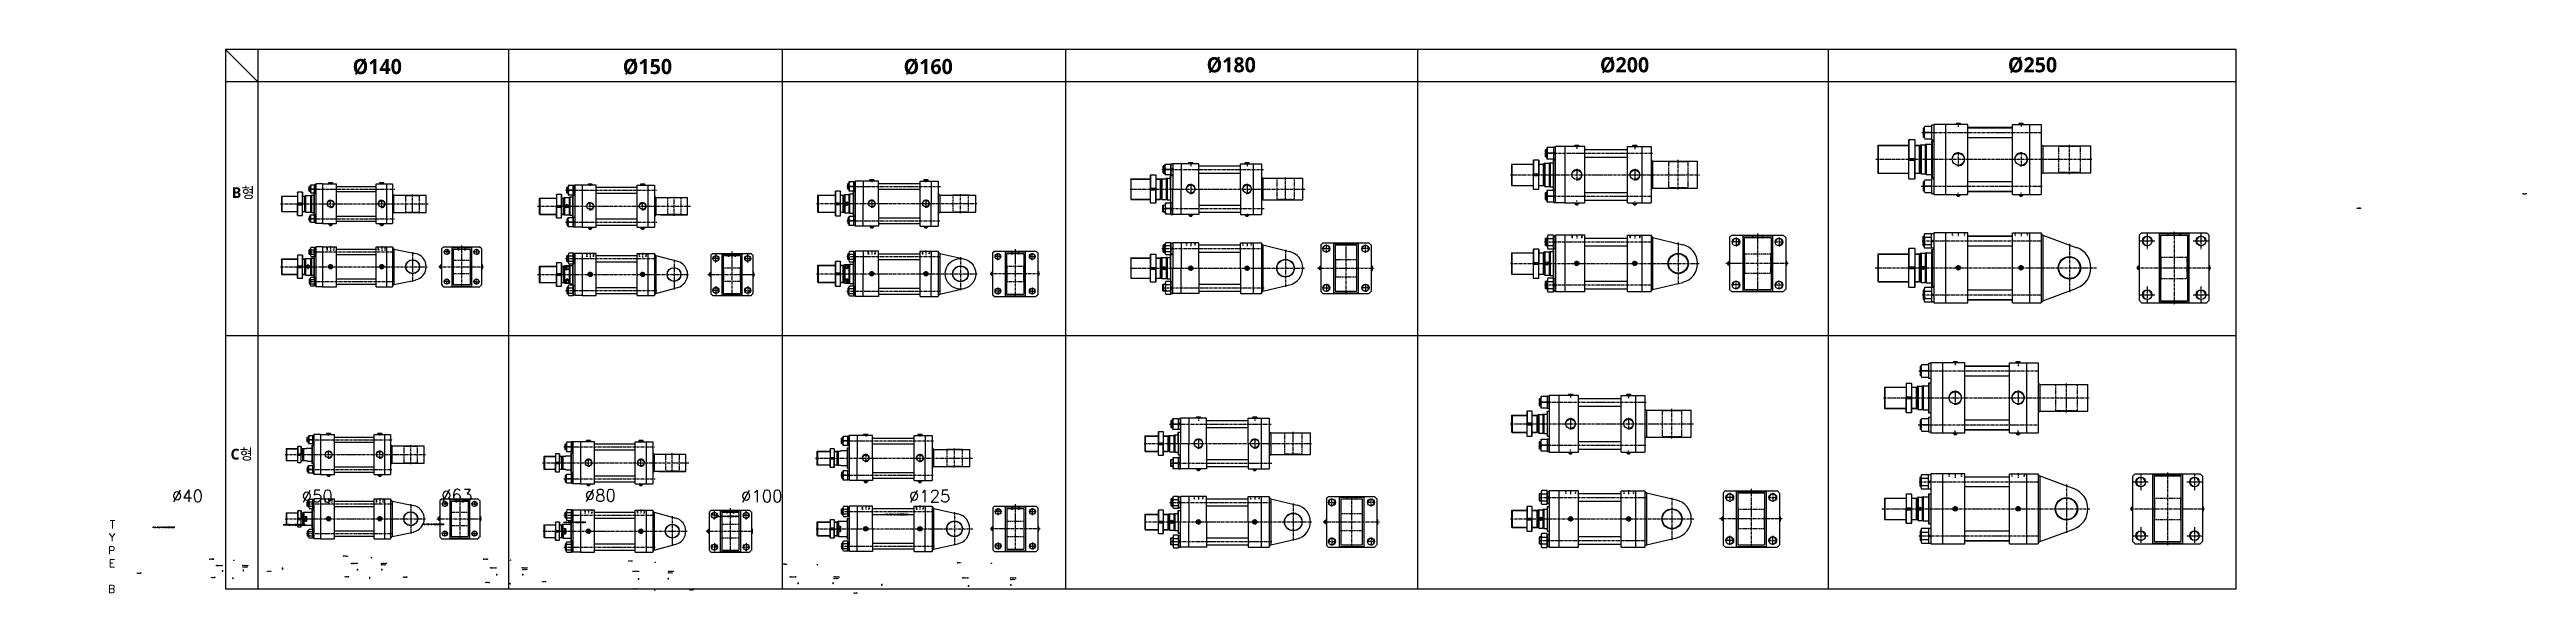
# Model space of a CAD drawing. Extents: x -819 to 29893, y -8942 to 9886.
# Drawn here: x -819 to 10704, y -21 to 2506 of the extents above; entities that cross this region are included whole.
import ezdxf

# ---------------------------------------------------------------- set-up
doc = ezdxf.new("R2010")
doc.units = 0
doc.header["$LTSCALE"] = 10
doc.header["$MEASUREMENT"] = 0
doc.linetypes.add('CENTER', pattern=[2, 1.25, -0.25, 0.25, -0.25])
doc.linetypes.add('HIDDENX2', pattern=[0.75, 0.5, -0.25])
doc.layers.get('0').update_dxf_attribs({"linetype": 'CONTINUOUS'})
for name, color, linetype in [('HID', 2, 'HIDDENX2'), ('Line', 7, 'CONTINUOUS'), ('ML', 7, 'CONTINUOUS'), ('외형선', 3, 'CONTINUOUS')]:
    doc.layers.add(name, color=color, linetype=linetype)
doc.styles.add('GHS', font='romans', dxfattribs={"bigfont": 'ghs'})
doc.styles.add('문자', font='romans.shx')

msp = doc.modelspace()

# ---------------------------------------------------------------- linework, layer by layer
for p, q in [((9354, 2506), (0, 2506)), ((0, 2506), (0, 0)), ((150, 2356), (0, 2506)), ((150, 2506), (150, 0)), ((1317, 0), (1317, 2506)), ((2590, 0), (2590, 2506)), ((3909, 0), (3909, 2506)), ((5546, 0), (5546, 2506)), ((7457, 0), (7457, 2506)), ((9354, 0), (9354, 2506)), ((9354, 2356), (0, 2356)), ((0, 1178), (9354, 1178)), ((0, 0), (9354, 0))]:
    msp.add_line(p, q)
at = {"layer": 'HID'}
for p, q in [((6711, 1987), (6713, 1985)), ((6713, 1985), (6713, 1864)), ((6803, 1985), (6713, 1985)), ((6805, 1987), (6803, 1985)), ((6803, 1985), (6803, 1864)), ((8526, 2058), (8528, 2056)), ((8528, 2056), (8528, 1935)), ((8628, 2056), (8528, 2056)), ((8630, 2058), (8628, 2056)), ((8628, 2056), (8628, 1935)), ((4890, 1908), (4891, 1907)), ((4891, 1907), (4891, 1809)), ((4971, 1907), (4891, 1907)), ((4972, 1908), (4971, 1907)), ((4971, 1907), (4971, 1809)), ((6711, 1862), (6713, 1864)), ((6803, 1864), (6713, 1864)), ((6805, 1862), (6803, 1864)), ((8526, 1933), (8528, 1935)), ((8628, 1935), (8528, 1935)), ((8630, 1933), (8628, 1935)), ((838, 1829), (839, 1828)), ((838, 1749), (839, 1750)), ((839, 1750), (839, 1828)), ((839, 1828), (902, 1828)), ((839, 1750), (902, 1750)), ((903, 1829), (902, 1828)), ((902, 1750), (902, 1828)), ((903, 1749), (902, 1750)), ((2054, 1818), (2055, 1817)), ((2054, 1738), (2055, 1739)), ((2055, 1817), (2055, 1738)), ((2118, 1817), (2055, 1817)), ((2118, 1739), (2055, 1739)), ((2119, 1818), (2118, 1817)), ((2118, 1817), (2118, 1738)), ((2119, 1738), (2118, 1739)), ((3383, 1830), (3384, 1829)), ((3383, 1750), (3384, 1751)), ((3384, 1829), (3384, 1751)), ((3455, 1829), (3384, 1829)), ((3455, 1751), (3384, 1751)), ((3456, 1830), (3455, 1829)), ((3455, 1829), (3455, 1751)), ((3456, 1750), (3455, 1751)), ((4890, 1808), (4891, 1809)), ((4971, 1809), (4891, 1809)), ((4972, 1808), (4971, 1809)), ((6262, 1643), (6264, 1628)), ((6264, 1643), (6265, 1628)), ((6309, 1643), (6307, 1628)), ((6310, 1643), (6309, 1628)), ((6532, 1643), (6534, 1628)), ((6534, 1643), (6535, 1628)), ((6579, 1643), (6577, 1628)), ((6580, 1643), (6579, 1628)), ((7103, 1643), (7104, 1628)), ((7105, 1643), (7106, 1628)), ((7149, 1643), (7148, 1628)), ((7151, 1643), (7150, 1628)), ((8032, 1654), (8033, 1639)), ((8033, 1654), (8034, 1639)), ((8090, 1654), (8089, 1639)), ((8091, 1654), (8090, 1639)), ((8324, 1654), (8325, 1639)), ((8325, 1654), (8326, 1639)), ((8382, 1654), (8381, 1639)), ((8383, 1654), (8382, 1639)), ((9035, 1654), (9036, 1639)), ((9037, 1654), (9038, 1639)), ((9093, 1654), (9092, 1639)), ((9095, 1654), (9094, 1639)), ((473, 1573), (471, 1589)), ((475, 1573), (473, 1589)), ((503, 1589), (501, 1573)), ((505, 1589), (503, 1573)), ((711, 1573), (709, 1589)), ((713, 1573), (711, 1589)), ((741, 1589), (739, 1573)), ((743, 1589), (741, 1573)), ((1058, 1529), (1059, 1528)), ((1059, 1528), (1137, 1528)), ((1059, 1528), (1059, 1465)), ((1083, 1573), (1081, 1589)), ((1085, 1573), (1083, 1589)), ((1113, 1589), (1111, 1573)), ((1115, 1589), (1113, 1573)), ((1138, 1529), (1137, 1528)), ((1137, 1528), (1137, 1465)), ((1681, 1543), (1680, 1559)), ((1683, 1543), (1681, 1559)), ((1711, 1559), (1710, 1543)), ((1713, 1559), (1711, 1543)), ((1925, 1543), (1924, 1559)), ((1927, 1543), (1925, 1559)), ((1955, 1559), (1954, 1543)), ((1957, 1559), (1955, 1543)), ((2340, 1543), (2339, 1559)), ((2342, 1543), (2340, 1559)), ((2370, 1559), (2369, 1543)), ((2372, 1559), (2370, 1543)), ((2991, 1553), (2989, 1569)), ((2993, 1553), (2991, 1569)), ((3021, 1569), (3019, 1553)), ((3023, 1569), (3021, 1553)), ((3243, 1553), (3241, 1569)), ((3245, 1553), (3243, 1569)), ((3273, 1569), (3271, 1553)), ((3275, 1569), (3273, 1553)), ((3633, 1500), (3634, 1499)), ((3634, 1499), (3634, 1428)), ((3634, 1499), (3712, 1499)), ((3658, 1553), (3657, 1569)), ((3660, 1553), (3658, 1569)), ((3688, 1569), (3687, 1553)), ((3690, 1569), (3688, 1553)), ((3713, 1500), (3712, 1499)), ((3712, 1499), (3712, 1428)), ((4469, 1608), (4470, 1594)), ((4470, 1608), (4471, 1594)), ((4509, 1608), (4508, 1594)), ((4511, 1608), (4509, 1594)), ((4731, 1608), (4732, 1594)), ((4732, 1608), (4733, 1594)), ((4771, 1608), (4770, 1594)), ((4773, 1608), (4771, 1594)), ((5162, 1531), (5163, 1530)), ((5163, 1530), (5163, 1450)), ((5163, 1530), (5261, 1530)), ((5191, 1608), (5192, 1594)), ((5193, 1608), (5194, 1594)), ((5231, 1608), (5230, 1594)), ((5233, 1608), (5232, 1594)), ((5262, 1531), (5261, 1530)), ((5261, 1530), (5261, 1450)), ((7065, 1559), (7067, 1557)), ((7067, 1557), (7067, 1467)), ((7067, 1557), (7188, 1557)), ((7190, 1559), (7188, 1557)), ((7188, 1557), (7188, 1467)), ((9002, 1544), (9004, 1542)), ((9004, 1542), (9004, 1442)), ((9004, 1542), (9125, 1542)), ((9127, 1544), (9125, 1542)), ((9125, 1542), (9125, 1442)), ((1058, 1464), (1059, 1465)), ((1059, 1465), (1137, 1465)), ((1138, 1464), (1137, 1465)), ((2315, 1493), (2316, 1492)), ((2315, 1428), (2316, 1429)), ((2316, 1492), (2394, 1492)), ((2316, 1492), (2316, 1429)), ((2316, 1429), (2394, 1429)), ((2395, 1493), (2394, 1492)), ((2394, 1492), (2394, 1429)), ((2395, 1428), (2394, 1429)), ((3633, 1427), (3634, 1428)), ((3634, 1428), (3712, 1428)), ((3713, 1427), (3712, 1428)), ((5162, 1449), (5163, 1450)), ((5163, 1450), (5261, 1450)), ((5262, 1449), (5261, 1450)), ((7065, 1465), (7067, 1467)), ((7067, 1467), (7188, 1467)), ((7190, 1465), (7188, 1467)), ((9002, 1440), (9004, 1442)), ((9004, 1442), (9125, 1442)), ((9127, 1440), (9125, 1442)), ((8512, 950), (8514, 948)), ((8514, 948), (8514, 827)), ((8614, 948), (8514, 948)), ((8616, 950), (8614, 948)), ((8614, 948), (8614, 827)), ((6682, 830), (6684, 828)), ((6684, 828), (6684, 707)), ((6774, 828), (6684, 828)), ((6776, 830), (6774, 828)), ((6774, 828), (6774, 707)), ((8512, 825), (8514, 827)), ((8614, 827), (8514, 827)), ((8616, 825), (8614, 827)), ((4926, 725), (4927, 724)), ((4927, 724), (4927, 626)), ((5007, 724), (4927, 724)), ((5008, 725), (5007, 724)), ((5007, 724), (5007, 626)), ((6682, 705), (6684, 707)), ((6774, 707), (6684, 707)), ((6776, 705), (6774, 707)), ((829, 664), (830, 663)), ((829, 584), (830, 585)), ((830, 585), (830, 663)), ((830, 663), (893, 663)), ((830, 585), (893, 585)), ((894, 664), (893, 663)), ((893, 585), (893, 663)), ((894, 584), (893, 585)), ((2046, 626), (2047, 625)), ((2047, 625), (2047, 546)), ((2110, 625), (2047, 625)), ((2111, 626), (2110, 625)), ((2110, 625), (2110, 546)), ((3355, 648), (3356, 647)), ((3356, 647), (3356, 569)), ((3427, 647), (3356, 647)), ((3428, 648), (3427, 647)), ((3427, 647), (3427, 569)), ((4926, 625), (4927, 626)), ((5007, 626), (4927, 626)), ((5008, 625), (5007, 626)), ((2046, 546), (2047, 547)), ((2110, 547), (2047, 547)), ((2111, 546), (2110, 547)), ((3355, 568), (3356, 569)), ((3427, 569), (3356, 569)), ((3428, 568), (3427, 569)), ((8017, 535), (8018, 520)), ((8018, 535), (8019, 520)), ((8075, 535), (8074, 520)), ((8077, 535), (8076, 520)), ((8309, 535), (8310, 520)), ((8310, 535), (8311, 520)), ((8367, 535), (8366, 520)), ((8369, 535), (8368, 520)), ((9005, 535), (9006, 520)), ((9006, 535), (9007, 520)), ((9063, 535), (9062, 520)), ((9065, 535), (9064, 520)), ((464, 402), (463, 418)), ((466, 402), (464, 418)), ((494, 418), (493, 402)), ((496, 418), (494, 402)), ((702, 402), (701, 418)), ((704, 402), (702, 418)), ((732, 418), (731, 402)), ((734, 418), (732, 402)), ((1049, 358), (1050, 357)), ((1050, 357), (1128, 357)), ((1050, 357), (1050, 294)), ((1074, 402), (1072, 418)), ((1076, 402), (1074, 418)), ((1104, 418), (1102, 402)), ((1106, 418), (1104, 402)), ((1129, 358), (1128, 357)), ((1128, 357), (1128, 294)), ((1673, 350), (1672, 366)), ((1675, 350), (1673, 366)), ((1703, 366), (1702, 350)), ((1705, 366), (1703, 350)), ((1917, 350), (1916, 366)), ((1919, 350), (1917, 366)), ((1947, 366), (1946, 350)), ((1949, 366), (1947, 350)), ((2333, 350), (2331, 366)), ((2334, 350), (2333, 366)), ((2363, 366), (2361, 350)), ((2364, 366), (2363, 350)), ((2963, 368), (2961, 384)), ((2965, 368), (2963, 384)), ((2993, 384), (2991, 368)), ((2995, 384), (2993, 368)), ((3215, 368), (3213, 384)), ((3217, 368), (3215, 384)), ((3245, 384), (3243, 368)), ((3247, 384), (3245, 368)), ((3659, 368), (3658, 384)), ((3661, 368), (3659, 384)), ((3689, 384), (3688, 368)), ((3691, 384), (3689, 368)), ((4505, 429), (4506, 415)), ((4506, 429), (4507, 415)), ((4545, 429), (4544, 415)), ((4547, 429), (4545, 415)), ((4767, 429), (4768, 415)), ((4768, 429), (4769, 415)), ((4807, 429), (4806, 415)), ((4809, 429), (4807, 415)), ((5188, 352), (5189, 351)), ((5189, 351), (5189, 271)), ((5189, 351), (5287, 351)), ((5217, 429), (5218, 415)), ((5219, 429), (5220, 415)), ((5258, 429), (5256, 415)), ((5259, 429), (5258, 415)), ((5288, 352), (5287, 351)), ((5287, 351), (5287, 271)), ((6233, 456), (6235, 441)), ((6235, 456), (6236, 441)), ((6280, 456), (6278, 441)), ((6281, 456), (6280, 441)), ((6503, 456), (6505, 441)), ((6505, 456), (6506, 441)), ((6550, 456), (6548, 441)), ((6551, 456), (6550, 441)), ((7035, 372), (7037, 370)), ((7037, 370), (7037, 280)), ((7037, 370), (7158, 370)), ((7074, 456), (7075, 441)), ((7075, 456), (7077, 441)), ((7120, 456), (7119, 441)), ((7122, 456), (7121, 441)), ((7160, 372), (7158, 370)), ((7158, 370), (7158, 280)), ((8972, 424), (8974, 422)), ((8974, 422), (8974, 322)), ((8974, 422), (9095, 422)), ((9097, 424), (9095, 422)), ((9095, 422), (9095, 322)), ((1049, 293), (1050, 294)), ((1050, 294), (1128, 294)), ((1129, 293), (1128, 294)), ((2308, 301), (2309, 300)), ((2308, 236), (2309, 237)), ((2309, 300), (2387, 300)), ((2309, 300), (2309, 237)), ((2309, 237), (2387, 237)), ((2388, 301), (2387, 300)), ((2387, 300), (2387, 237)), ((2388, 236), (2387, 237)), ((3634, 316), (3635, 315)), ((3634, 243), (3635, 244)), ((3635, 315), (3635, 244)), ((3635, 315), (3713, 315)), ((3635, 244), (3713, 244)), ((3714, 316), (3713, 315)), ((3713, 315), (3713, 244)), ((3714, 243), (3713, 244)), ((5188, 270), (5189, 271)), ((5189, 271), (5287, 271)), ((5288, 270), (5287, 271)), ((7035, 278), (7037, 280)), ((7037, 280), (7158, 280)), ((7160, 278), (7158, 280)), ((8972, 320), (8974, 322)), ((8974, 322), (9095, 322)), ((9097, 320), (9095, 322))]:
    msp.add_line(p, q, dxfattribs=at)
at = {"layer": 'Line'}
for p, q in [((7897, 2141), (7903, 2141)), ((7897, 2101), (7903, 2101)), ((4371, 1963), (4361, 1963)), ((5983, 1973), (6083, 1973)), ((6110, 1973), (6129, 1973)), ((6149, 2040), (6141, 2040)), ((6149, 2009), (6141, 2009)), ((6547, 2060), (6547, 2055)), ((6566, 2055), (6566, 2060)), ((7688, 2060), (7830, 2060)), ((7860, 2060), (7879, 2060)), ((395, 1869), (389, 1869)), ((395, 1848), (389, 1848)), ((1594, 1865), (1587, 1865)), ((2900, 1882), (2894, 1882)), ((2900, 1858), (2894, 1858)), ((3249, 1900), (3249, 1895)), ((3268, 1895), (3268, 1899)), ((4211, 1904), (4302, 1904)), ((4329, 1904), (4348, 1904)), ((4371, 1934), (4361, 1934)), ((5983, 1875), (6083, 1875)), ((6110, 1875), (6129, 1875)), ((7688, 1932), (7830, 1932)), ((7860, 1932), (7879, 1932)), ((7897, 1891), (7903, 1891)), ((7897, 1851), (7903, 1851)), ((261, 1824), (334, 1824)), ((261, 1754), (334, 1754)), ((358, 1824), (367, 1824)), ((358, 1754), (367, 1754)), ((367, 1824), (369, 1825)), ((367, 1754), (369, 1753)), ((395, 1731), (389, 1731)), ((1460, 1815), (1539, 1815)), ((1460, 1741), (1539, 1741)), ((1563, 1815), (1571, 1815)), ((1563, 1741), (1571, 1741)), ((1571, 1815), (1573, 1816)), ((1571, 1741), (1573, 1740)), ((1594, 1840), (1587, 1840)), ((2755, 1829), (2837, 1829)), ((2755, 1751), (2837, 1751)), ((2861, 1829), (2871, 1829)), ((2861, 1751), (2871, 1751)), ((2871, 1829), (2873, 1830)), ((2871, 1751), (2873, 1750)), ((4211, 1811), (4302, 1811)), ((4329, 1811), (4348, 1811)), ((4371, 1781), (4361, 1781)), ((4371, 1752), (4361, 1752)), ((4485, 1735), (4485, 1733)), ((4494, 1735), (4494, 1733)), ((4747, 1735), (4747, 1733)), ((4756, 1735), (4756, 1733)), ((6149, 1840), (6141, 1840)), ((6149, 1809), (6141, 1809)), ((6282, 1788), (6282, 1786)), ((6291, 1788), (6291, 1786)), ((6552, 1788), (6552, 1786)), ((6561, 1788), (6561, 1786)), ((8057, 1828), (8057, 1826)), ((8066, 1828), (8066, 1826)), ((8349, 1828), (8349, 1826)), ((8358, 1828), (8358, 1826)), ((395, 1710), (389, 1710)), ((484, 1692), (484, 1689)), ((493, 1692), (493, 1689)), ((722, 1692), (722, 1689)), ((731, 1692), (731, 1689)), ((1594, 1717), (1587, 1717)), ((1594, 1692), (1587, 1692)), ((1692, 1675), (1692, 1673)), ((1701, 1675), (1701, 1673)), ((1936, 1675), (1936, 1673)), ((1945, 1675), (1945, 1673)), ((2900, 1722), (2894, 1722)), ((2900, 1698), (2894, 1698)), ((3002, 1680), (3002, 1678)), ((3011, 1680), (3011, 1678)), ((3254, 1680), (3254, 1678)), ((3263, 1680), (3263, 1678)), ((6149, 1628), (6141, 1628)), ((7897, 1637), (7902, 1637)), ((261, 1532), (334, 1532)), ((358, 1532), (367, 1532)), ((367, 1532), (369, 1533)), ((395, 1576), (389, 1576)), ((395, 1555), (389, 1555)), ((1000, 1501), (998, 1501)), ((1571, 1498), (1573, 1499)), ((1594, 1547), (1587, 1547)), ((1594, 1522), (1587, 1522)), ((4211, 1537), (4302, 1537)), ((4329, 1537), (4348, 1537)), ((4371, 1596), (4361, 1596)), ((4371, 1567), (4361, 1567)), ((5983, 1561), (6083, 1561)), ((6110, 1561), (6129, 1561)), ((6149, 1596), (6141, 1596)), ((6991, 1516), (6989, 1516)), ((6991, 1507), (6989, 1507)), ((7688, 1556), (7830, 1556)), ((7860, 1556), (7879, 1556)), ((7897, 1596), (7902, 1596)), ((261, 1462), (334, 1462)), ((358, 1462), (367, 1462)), ((367, 1462), (369, 1461)), ((395, 1438), (389, 1438)), ((395, 1417), (389, 1417)), ((1000, 1492), (998, 1492)), ((1460, 1498), (1539, 1498)), ((1460, 1424), (1539, 1424)), ((1563, 1498), (1571, 1498)), ((1563, 1424), (1571, 1424)), ((1571, 1424), (1573, 1423)), ((1594, 1399), (1587, 1399)), ((3563, 1468), (3561, 1468)), ((3563, 1459), (3561, 1459)), ((4211, 1444), (4302, 1444)), ((4329, 1444), (4348, 1444)), ((4371, 1414), (4361, 1414)), ((4371, 1385), (4361, 1385)), ((5090, 1495), (5087, 1495)), ((5090, 1486), (5087, 1486)), ((5983, 1463), (6083, 1463)), ((6110, 1463), (6129, 1463)), ((6149, 1428), (6141, 1428)), ((6149, 1396), (6141, 1396)), ((7688, 1428), (7830, 1428)), ((7860, 1428), (7879, 1428)), ((7897, 1387), (7902, 1387)), ((8897, 1496), (8895, 1496)), ((8897, 1487), (8895, 1487)), ((1594, 1374), (1587, 1374)), ((7897, 1346), (7902, 1346)), ((8037, 1055), (8037, 1050)), ((8056, 1050), (8056, 1055)), ((8329, 1055), (8329, 1050)), ((8348, 1050), (8348, 1055)), ((7718, 937), (7818, 937)), ((7845, 937), (7865, 937)), ((7883, 1033), (7888, 1033)), ((7883, 992), (7888, 992)), ((6120, 883), (6112, 883)), ((6120, 851), (6112, 851)), ((6248, 903), (6248, 898)), ((6267, 898), (6267, 903)), ((6518, 903), (6518, 898)), ((6537, 898), (6537, 903)), ((7718, 839), (7818, 839)), ((7845, 839), (7865, 839)), ((470, 721), (470, 717)), ((489, 717), (489, 721)), ((708, 721), (708, 717)), ((727, 717), (727, 721)), ((2872, 700), (2866, 700)), ((2969, 717), (2969, 713)), ((2988, 713), (2988, 717)), ((3221, 717), (3221, 713)), ((3240, 713), (3240, 717)), ((4277, 710), (4339, 710)), ((4363, 710), (4384, 710)), ((4407, 781), (4397, 781)), ((4407, 752), (4397, 752)), ((4516, 797), (4516, 793)), ((4535, 793), (4535, 797)), ((4778, 797), (4778, 793)), ((4797, 793), (4797, 797)), ((5984, 806), (6054, 806)), ((5984, 728), (6054, 728)), ((6078, 806), (6100, 806)), ((6078, 728), (6100, 728)), ((7883, 783), (7888, 783)), ((7883, 742), (7888, 742)), ((8042, 720), (8042, 718)), ((8051, 720), (8051, 718)), ((8334, 720), (8334, 718)), ((8343, 720), (8343, 718)), ((282, 651), (335, 651)), ((282, 597), (335, 597)), ((352, 651), (358, 651)), ((352, 597), (358, 597)), ((358, 651), (360, 652)), ((358, 597), (360, 596)), ((2752, 639), (2812, 639)), ((2752, 577), (2812, 577)), ((2832, 639), (2843, 639)), ((2832, 577), (2843, 577)), ((2843, 639), (2845, 640)), ((2843, 577), (2845, 576)), ((2872, 676), (2866, 676)), ((4277, 640), (4339, 640)), ((4363, 640), (4384, 640)), ((4407, 599), (4397, 599)), ((6120, 683), (6112, 683)), ((6120, 651), (6112, 651)), ((6523, 631), (6523, 629)), ((6532, 631), (6532, 629)), ((386, 566), (380, 566)), ((386, 545), (380, 545)), ((475, 527), (475, 524)), ((484, 527), (484, 524)), ((713, 527), (713, 524)), ((722, 527), (722, 524)), ((2872, 540), (2866, 540)), ((2872, 516), (2866, 516)), ((2974, 498), (2974, 495)), ((2983, 498), (2983, 495)), ((3226, 498), (3226, 495)), ((3235, 498), (3235, 495)), ((4407, 570), (4397, 570)), ((4521, 553), (4521, 550)), ((4530, 553), (4530, 550)), ((4783, 553), (4783, 550)), ((4792, 553), (4792, 550)), ((7883, 517), (7888, 517)), ((7883, 477), (7888, 477)), ((282, 353), (335, 353)), ((352, 353), (358, 353)), ((358, 353), (360, 354)), ((386, 405), (380, 405)), ((386, 384), (380, 384)), ((1586, 355), (1579, 355)), ((2872, 371), (2866, 371)), ((2872, 348), (2866, 348)), ((4277, 346), (4339, 346)), ((4363, 346), (4384, 346)), ((4407, 417), (4397, 417)), ((4407, 387), (4397, 387)), ((5984, 364), (6054, 364)), ((6078, 364), (6100, 364)), ((6120, 441), (6112, 441)), ((6120, 409), (6112, 409)), ((7718, 421), (7818, 421)), ((7845, 421), (7865, 421)), ((8867, 377), (8865, 377)), ((8867, 367), (8865, 367)), ((282, 299), (335, 299)), ((352, 299), (358, 299)), ((358, 299), (360, 298)), ((376, 336), (361, 315)), ((376, 315), (361, 336)), ((386, 267), (380, 267)), ((386, 246), (380, 246)), ((992, 330), (989, 330)), ((992, 321), (989, 321)), ((1186, 335), (1182, 335)), ((1182, 316), (1186, 316)), ((1482, 297), (1534, 297)), ((1482, 239), (1534, 239)), ((1554, 297), (1563, 297)), ((1554, 239), (1563, 239)), ((1563, 297), (1565, 298)), ((1563, 239), (1565, 238)), ((1581, 256), (1566, 281)), ((1581, 281), (1566, 256)), ((1586, 330), (1579, 330)), ((2450, 278), (2446, 278)), ((2446, 259), (2450, 259)), ((2752, 310), (2812, 310)), ((2752, 248), (2812, 248)), ((2832, 310), (2843, 310)), ((2832, 248), (2843, 248)), ((2843, 310), (2845, 311)), ((2843, 248), (2845, 247)), ((2861, 292), (2846, 266)), ((2861, 266), (2846, 292)), ((3564, 284), (3562, 284)), ((3564, 275), (3562, 275)), ((3784, 289), (3779, 289)), ((3779, 270), (3784, 270)), ((4277, 276), (4339, 276)), ((4363, 276), (4384, 276)), ((4407, 235), (4397, 235)), ((5116, 316), (5113, 316)), ((5116, 307), (5113, 307)), ((5360, 321), (5356, 321)), ((5356, 302), (5360, 302)), ((5984, 286), (6054, 286)), ((6078, 286), (6100, 286)), ((6120, 241), (6112, 241)), ((6962, 330), (6959, 330)), ((6962, 321), (6959, 321)), ((7233, 335), (7229, 335)), ((7229, 316), (7233, 316)), ((7718, 323), (7818, 323)), ((7845, 323), (7865, 323)), ((7883, 267), (7888, 267)), ((1586, 207), (1579, 207)), ((1586, 182), (1579, 182)), ((2872, 211), (2866, 211)), ((2872, 188), (2866, 188)), ((4407, 205), (4397, 205)), ((6120, 209), (6112, 209)), ((7883, 227), (7888, 227))]:
    msp.add_line(p, q, dxfattribs=at)
for centre in [(488, 1497), (726, 1497), (6286, 1512), (6556, 1512), (1696, 1461), (1940, 1461), (3006, 1464), (3258, 1464), (4490, 1490), (4752, 1490), (8061, 1492), (8353, 1492), (8047, 372), (8339, 372), (479, 326), (717, 326), (1688, 268), (1932, 268), (2978, 279), (3230, 279), (4526, 311), (4788, 311), (6257, 325), (6527, 325)]:
    msp.add_circle(centre, 4.5, dxfattribs=at)
for centre, radius, start, end in [((8061, 1996), 29.8, 260.1793, 185.8112), ((8353, 1996), 29.8, 260.1793, 185.8112), ((4490, 1858), 21, 257.2786, 188.7835), ((4752, 1858), 21, 257.2786, 188.7835), ((6286, 1924), 23.9, 262.2037, 186.1405), ((6556, 1924), 23.9, 262.2037, 186.1405), ((488, 1789), 16.6, 262.807, 186.1554), ((726, 1789), 16.6, 262.807, 186.1554), ((1696, 1778), 16.6, 261.7197, 186.8277), ((1940, 1778), 16.6, 261.7197, 186.8277), ((3006, 1790), 16.6, 258.5736, 189.2846), ((3258, 1790), 16.6, 258.5736, 189.2846), ((7027, 1612), 15.8, 256.4249, 190.606), ((7227, 1612), 15.8, 256.4249, 190.606), ((8940, 1617), 20.2, 356.0356, 273.9644), ((9190, 1617), 20.2, 356.0356, 273.9644), ((488, 1497), 9.5, 261.4114, 188.1478), ((726, 1497), 9.5, 261.4114, 188.1478), ((1029, 1566), 10.4, 251.9737, 192.9554), ((1167, 1566), 10.4, 257.8599, 190.8987), ((2281, 1535), 12.3, 256.2417, 187.2307), ((2429, 1535), 12.3, 255.2852, 193.1137), ((3593, 1544), 11.9, 261.1, 192.3996), ((3753, 1544), 11.9, 259.2896, 191.1528), ((4490, 1490), 9.5, 261.4114, 188.1478), ((4752, 1490), 9.5, 261.4114, 188.1478), ((5121, 1581), 14.6, 255.4042, 192.5338), ((5303, 1581), 14.6, 255.4042, 192.5338), ((6286, 1512), 9.5, 261.4114, 188.1478), ((6556, 1512), 9.5, 261.4114, 188.1478), ((8061, 1492), 9.5, 261.4114, 188.1478), ((8353, 1492), 9.5, 261.4114, 188.1478), ((1029, 1428), 10.4, 255.4467, 191.0432), ((1167, 1428), 10.4, 255.7855, 190.7916), ((1696, 1461), 9.5, 261.4114, 188.1478), ((1940, 1461), 9.5, 261.4114, 188.1478), ((2281, 1387), 12.3, 257.0654, 189.93), ((2429, 1387), 12.3, 257.5541, 191.7533), ((3006, 1464), 9.5, 261.4114, 188.1478), ((3258, 1464), 9.5, 261.4114, 188.1478), ((3593, 1384), 11.9, 259.2727, 188.069), ((3753, 1384), 11.9, 258.2082, 187.8073), ((5121, 1399), 14.6, 255.4042, 192.5338), ((5303, 1399), 14.6, 255.4042, 192.5338), ((7027, 1412), 15.8, 256.4249, 190.606), ((7227, 1412), 15.8, 256.4249, 190.606), ((8940, 1367), 20.2, 356.0356, 273.9644), ((9190, 1367), 20.2, 356.0356, 273.9644), ((8047, 888), 29.8, 260.1793, 185.8112), ((8339, 888), 29.8, 260.1793, 185.8112), ((4526, 675), 21, 257.2786, 188.7835), ((4788, 675), 21, 257.2786, 188.7835), ((6257, 767), 23.9, 262.2037, 186.1405), ((6527, 767), 23.9, 262.2037, 186.1405), ((479, 624), 16.6, 262.807, 186.1554), ((717, 624), 16.6, 262.807, 186.1554), ((2978, 608), 16.6, 258.5736, 189.2846), ((3230, 608), 16.6, 258.5736, 189.2846), ((8910, 497), 20.2, 356.0356, 273.9644), ((9160, 497), 20.2, 356.0356, 273.9644), ((1020, 395), 10.4, 251.9737, 192.9554), ((1158, 395), 10.4, 257.8599, 190.8987), ((2274, 342), 12.3, 256.2417, 187.2307), ((2422, 342), 12.3, 255.2852, 193.1137), ((3594, 359), 11.9, 261.1, 192.3996), ((3754, 359), 11.9, 259.2896, 191.1528), ((5147, 402), 14.6, 255.4042, 192.5338), ((5329, 402), 14.6, 255.4042, 192.5338), ((6998, 425), 15.8, 256.4249, 190.606), ((7198, 425), 15.8, 256.4249, 190.606), ((8047, 372), 9.5, 261.4114, 188.1478), ((8339, 372), 9.5, 261.4114, 188.1478), ((479, 326), 9.5, 261.4114, 188.1478), ((717, 326), 9.5, 261.4114, 188.1478), ((1020, 257), 10.4, 255.4467, 191.0432), ((1158, 257), 10.4, 255.7855, 190.7916), ((1688, 268), 9.5, 261.4114, 188.1478), ((1932, 268), 9.5, 261.4114, 188.1478), ((2978, 279), 9.5, 261.4114, 188.1478), ((3230, 279), 9.5, 261.4114, 188.1478), ((4526, 311), 9.5, 261.4114, 188.1478), ((4788, 311), 9.5, 261.4114, 188.1478), ((5147, 220), 14.6, 255.4042, 192.5338), ((5329, 220), 14.6, 255.4042, 192.5338), ((6257, 325), 9.5, 261.4114, 188.1478), ((6527, 325), 9.5, 261.4114, 188.1478), ((6998, 225), 15.8, 256.4249, 190.606), ((7198, 225), 15.8, 256.4249, 190.606), ((8910, 247), 20.2, 356.0356, 273.9644), ((9160, 247), 20.2, 356.0356, 273.9644), ((2274, 194), 12.3, 257.0654, 189.93), ((2422, 194), 12.3, 257.5541, 191.7533), ((3594, 199), 11.9, 259.2727, 188.069), ((3754, 199), 11.9, 258.2082, 187.8073)]:
    msp.add_arc(centre, radius, start, end, dxfattribs=at)
at = {"layer": 'ML'}
for p, q in [((7830, 2085), (7831, 2086)), ((7830, 2085), (7830, 1907)), ((7831, 2086), (7831, 2000)), ((7859, 2086), (7831, 2086)), ((7859, 2086), (7859, 2000)), ((7859, 2086), (7860, 2085)), ((7860, 1907), (7860, 2085)), ((7900, 2143), (7897, 2141)), ((7897, 2141), (7897, 2101)), ((7897, 2101), (7900, 2098)), ((7900, 2143), (7900, 2098)), ((7903, 2143), (7900, 2143)), ((7903, 2098), (7900, 2098)), ((7902, 2135), (7902, 2106)), ((7905, 2150), (7937, 2150)), ((7937, 2121), (7905, 2121)), ((7905, 2091), (7937, 2091)), ((7937, 2155), (7937, 2087)), ((7947, 2155), (7937, 2155)), ((7937, 2087), (7947, 2087)), ((7937, 2079), (7939, 2081)), ((7937, 2079), (7937, 1912)), ((7939, 2081), (7939, 1911)), ((7939, 2081), (7947, 2081)), ((8106, 2158), (7947, 2158)), ((7947, 2158), (7947, 1833)), ((8001, 2158), (8001, 1833)), ((8052, 2163), (8051, 2162)), ((8071, 2162), (8051, 2162)), ((8051, 2162), (8051, 2158)), ((8070, 2163), (8052, 2163)), ((8070, 2163), (8071, 2162)), ((8071, 2158), (8071, 2162)), ((8106, 1833), (8106, 2158)), ((8106, 2145), (8313, 2145)), ((8106, 2143), (8313, 2143)), ((8106, 2098), (8313, 2098)), ((8313, 1833), (8313, 2158)), ((8313, 2158), (8393, 2158)), ((8344, 2163), (8343, 2162)), ((8363, 2162), (8343, 2162)), ((8343, 2162), (8343, 2158)), ((8362, 2163), (8344, 2163)), ((8362, 2163), (8363, 2162)), ((8363, 2158), (8363, 2162)), ((8393, 2158), (8393, 1833)), ((8393, 2158), (8447, 2158)), ((8447, 2158), (8447, 1833)), ((4363, 1965), (4363, 1932)), ((4406, 1975), (4406, 1858)), ((4527, 1975), (4406, 1975)), ((4445, 1975), (4445, 1858)), ((4481, 1980), (4480, 1979)), ((4500, 1979), (4480, 1979)), ((4480, 1979), (4480, 1975)), ((4499, 1980), (4481, 1980)), ((4499, 1980), (4500, 1979)), ((4500, 1975), (4500, 1979)), ((4527, 1858), (4527, 1975)), ((4527, 1965), (4721, 1965)), ((4721, 1858), (4721, 1975)), ((4721, 1975), (4781, 1975)), ((4743, 1980), (4742, 1979)), ((4762, 1979), (4742, 1979)), ((4742, 1979), (4742, 1975)), ((4761, 1980), (4743, 1980)), ((4761, 1980), (4762, 1979)), ((4762, 1975), (4762, 1979)), ((4781, 1975), (4781, 1740)), ((4781, 1975), (4819, 1975)), ((4819, 1975), (4819, 1740)), ((5982, 1973), (5984, 1974)), ((5982, 1973), (5982, 1876)), ((5984, 1974), (6083, 1974)), ((5984, 1974), (5984, 1874)), ((6083, 1991), (6084, 1992)), ((6083, 1991), (6083, 1858)), ((6084, 1992), (6084, 1928)), ((6109, 1992), (6084, 1992)), ((6109, 1992), (6109, 1928)), ((6109, 1992), (6110, 1991)), ((6110, 1858), (6110, 1991)), ((6110, 1974), (6129, 1974)), ((6129, 1974), (6129, 1874)), ((6129, 1973), (6132, 1973)), ((6138, 1978), (6132, 1975)), ((6132, 1975), (6132, 1874)), ((6138, 1978), (6138, 1870)), ((6138, 1978), (6157, 1978)), ((6144, 2006), (6144, 2042)), ((6178, 2024), (6152, 2024)), ((6162, 1980), (6157, 1978)), ((6157, 1978), (6157, 1870)), ((6162, 1980), (6162, 1868)), ((6162, 1980), (6177, 1980)), ((6177, 1992), (6179, 1994)), ((6177, 1992), (6177, 1856)), ((6178, 2031), (6187, 2022)), ((6178, 2026), (6187, 2017)), ((6179, 1854), (6179, 1994)), ((6179, 1994), (6187, 1994)), ((6323, 2055), (6187, 2055)), ((6187, 1793), (6187, 2055)), ((6231, 2055), (6231, 1793)), ((6277, 2060), (6276, 2059)), ((6296, 2059), (6276, 2059)), ((6276, 2059), (6276, 2055)), ((6295, 2060), (6277, 2060)), ((6295, 2060), (6296, 2059)), ((6296, 2055), (6296, 2059)), ((6323, 1793), (6323, 2055)), ((6323, 2042), (6522, 2042)), ((6323, 2006), (6522, 2006)), ((6522, 1793), (6522, 2055)), ((6522, 2055), (6588, 2055)), ((6547, 2060), (6546, 2059)), ((6566, 2059), (6546, 2059)), ((6546, 2059), (6546, 2055)), ((6565, 2060), (6547, 2060)), ((6565, 2060), (6566, 2059)), ((6566, 2055), (6566, 2059)), ((6588, 2055), (6588, 1793)), ((6588, 2055), (6632, 2055)), ((6632, 2055), (6632, 1793)), ((6632, 1993), (6639, 1986)), ((6639, 1987), (6848, 1987)), ((6639, 1986), (6639, 1863)), ((6848, 1862), (6848, 1987)), ((7687, 2059), (7689, 2061)), ((7687, 2059), (7687, 1932)), ((7689, 2061), (7689, 1931)), ((7689, 2061), (7830, 2061)), ((7830, 2000), (7860, 2000)), ((7830, 1992), (7860, 1992)), ((7831, 1906), (7831, 1992)), ((7859, 1906), (7859, 1992)), ((7860, 2061), (7879, 2061)), ((7879, 2061), (7879, 1931)), ((7879, 2059), (7882, 2059)), ((7888, 2064), (7882, 2060)), ((7882, 2060), (7882, 1931)), ((7888, 2064), (7888, 1928)), ((7888, 2064), (7907, 2064)), ((7912, 2066), (7907, 2064)), ((7907, 2064), (7907, 1928)), ((7912, 2066), (7912, 1926)), ((7912, 2066), (7937, 2066)), ((8447, 2065), (8454, 2058)), ((8454, 2058), (8454, 1933)), ((8454, 2058), (8678, 2058)), ((8678, 1933), (8678, 2058)), ((391, 1846), (391, 1870)), ((395, 1874), (395, 1843)), ((414, 1863), (420, 1857)), ((414, 1860), (420, 1854)), ((420, 1882), (420, 1697)), ((451, 1882), (420, 1882)), ((451, 1882), (451, 1697)), ((451, 1882), (516, 1882)), ((479, 1887), (478, 1886)), ((498, 1886), (478, 1886)), ((478, 1886), (478, 1882)), ((497, 1887), (479, 1887)), ((497, 1887), (498, 1886)), ((498, 1882), (498, 1886)), ((516, 1697), (516, 1882)), ((516, 1870), (700, 1870)), ((516, 1846), (700, 1846)), ((700, 1697), (700, 1882)), ((700, 1882), (750, 1882)), ((717, 1887), (716, 1886)), ((736, 1886), (716, 1886)), ((716, 1886), (716, 1882)), ((735, 1887), (717, 1887)), ((735, 1887), (736, 1886)), ((736, 1882), (736, 1886)), ((750, 1697), (750, 1882)), ((750, 1882), (776, 1882)), ((776, 1882), (776, 1697)), ((1589, 1838), (1589, 1867)), ((1617, 1852), (1596, 1852)), ((1617, 1858), (1624, 1851)), ((1617, 1854), (1624, 1847)), ((1624, 1876), (1624, 1680)), ((1659, 1876), (1624, 1876)), ((1659, 1876), (1659, 1680)), ((1724, 1876), (1659, 1876)), ((1687, 1881), (1686, 1880)), ((1706, 1880), (1686, 1880)), ((1686, 1880), (1686, 1876)), ((1705, 1881), (1687, 1881)), ((1705, 1881), (1706, 1880)), ((1706, 1876), (1706, 1880)), ((1724, 1680), (1724, 1876)), ((1724, 1867), (1914, 1867)), ((1914, 1876), (1964, 1876)), ((1914, 1680), (1914, 1876)), ((1931, 1881), (1930, 1880)), ((1950, 1880), (1930, 1880)), ((1930, 1880), (1930, 1876)), ((1949, 1881), (1931, 1881)), ((1949, 1881), (1950, 1880)), ((1950, 1876), (1950, 1880)), ((1964, 1876), (1964, 1680)), ((1964, 1876), (1995, 1876)), ((1995, 1876), (1995, 1680)), ((2837, 1847), (2838, 1848)), ((2837, 1847), (2837, 1734)), ((2860, 1848), (2838, 1848)), ((2838, 1794), (2838, 1848)), ((2860, 1794), (2860, 1848)), ((2860, 1848), (2861, 1847)), ((2861, 1734), (2861, 1847)), ((2896, 1857), (2896, 1884)), ((2922, 1870), (2902, 1870)), ((2919, 1846), (2921, 1848)), ((2919, 1846), (2919, 1734)), ((2921, 1848), (2921, 1733)), ((2921, 1848), (2929, 1848)), ((2922, 1876), (2929, 1869)), ((2922, 1872), (2929, 1865)), ((2929, 1895), (2929, 1685)), ((2966, 1895), (2929, 1895)), ((2929, 1895), (2929, 1895)), ((3038, 1895), (2966, 1895)), ((2966, 1895), (2966, 1790)), ((2997, 1900), (2996, 1899)), ((3016, 1899), (2996, 1899)), ((2996, 1899), (2996, 1895)), ((3015, 1900), (2997, 1900)), ((3015, 1900), (3016, 1899)), ((3016, 1895), (3016, 1899)), ((3038, 1790), (3038, 1895)), ((3038, 1884), (3232, 1884)), ((3038, 1857), (3232, 1857)), ((3232, 1790), (3232, 1895)), ((3232, 1895), (3282, 1895)), ((3249, 1900), (3248, 1899)), ((3268, 1899), (3248, 1899)), ((3248, 1899), (3248, 1895)), ((3267, 1900), (3249, 1900)), ((3267, 1900), (3268, 1899)), ((3282, 1895), (3282, 1790)), ((3282, 1895), (3315, 1895)), ((3315, 1895), (3315, 1685)), ((4211, 1904), (4212, 1905)), ((4211, 1904), (4211, 1812)), ((4212, 1905), (4212, 1810)), ((4212, 1905), (4302, 1905)), ((4302, 1921), (4303, 1922)), ((4302, 1921), (4302, 1795)), ((4302, 1862), (4329, 1862)), ((4302, 1854), (4329, 1854)), ((4303, 1922), (4303, 1862)), ((4328, 1922), (4303, 1922)), ((4303, 1794), (4303, 1854)), ((4328, 1922), (4328, 1862)), ((4328, 1922), (4329, 1921)), ((4328, 1794), (4328, 1854)), ((4329, 1795), (4329, 1921)), ((4329, 1905), (4348, 1905)), ((4348, 1905), (4348, 1810)), ((4348, 1904), (4351, 1904)), ((4355, 1906), (4351, 1904)), ((4351, 1904), (4351, 1811)), ((4355, 1906), (4376, 1906)), ((4355, 1906), (4355, 1809)), ((4397, 1949), (4374, 1949)), ((4380, 1908), (4376, 1906)), ((4376, 1906), (4376, 1809)), ((4380, 1908), (4380, 1808)), ((4380, 1908), (4396, 1908)), ((4396, 1919), (4397, 1920)), ((4396, 1858), (4396, 1919)), ((4396, 1858), (4396, 1797)), ((4397, 1947), (4406, 1955)), ((4397, 1942), (4406, 1950)), ((4397, 1795), (4397, 1920)), ((4397, 1920), (4406, 1920)), ((4406, 1740), (4406, 1858)), ((4445, 1740), (4445, 1858)), ((4527, 1932), (4721, 1932)), ((4527, 1858), (4527, 1740)), ((4721, 1858), (4721, 1740)), ((4819, 1915), (4826, 1908)), ((4826, 1908), (4826, 1808)), ((4826, 1908), (5011, 1908)), ((5011, 1808), (5011, 1908)), ((5982, 1876), (5984, 1874)), ((5984, 1874), (6083, 1874)), ((6083, 1928), (6110, 1928)), ((6083, 1920), (6110, 1920)), ((6084, 1857), (6083, 1858)), ((6084, 1857), (6084, 1920)), ((6084, 1857), (6109, 1857)), ((6109, 1857), (6109, 1920)), ((6109, 1857), (6110, 1858)), ((6110, 1874), (6129, 1874)), ((6129, 1876), (6132, 1876)), ((6138, 1870), (6132, 1874)), ((6138, 1870), (6157, 1870)), ((6157, 1870), (6162, 1868)), ((6162, 1868), (6177, 1868)), ((6179, 1854), (6177, 1856)), ((6179, 1854), (6187, 1854)), ((6632, 1856), (6639, 1863)), ((6639, 1862), (6848, 1862)), ((7687, 1932), (7689, 1931)), ((7689, 1931), (7830, 1931)), ((7830, 1907), (7831, 1906)), ((7831, 1906), (7859, 1906)), ((7859, 1906), (7860, 1907)), ((7860, 1931), (7879, 1931)), ((7879, 1932), (7882, 1932)), ((7888, 1928), (7882, 1931)), ((7888, 1928), (7907, 1928)), ((7900, 1893), (7897, 1891)), ((7897, 1891), (7897, 1851)), ((7897, 1851), (7900, 1848)), ((7900, 1893), (7900, 1848)), ((7903, 1893), (7900, 1893)), ((7903, 1848), (7900, 1848)), ((7902, 1885), (7902, 1856)), ((7905, 1900), (7937, 1900)), ((7937, 1871), (7905, 1871)), ((7912, 1926), (7907, 1928)), ((7912, 1926), (7937, 1926)), ((7937, 1912), (7939, 1911)), ((7937, 1905), (7937, 1837)), ((7947, 1905), (7937, 1905)), ((7939, 1911), (7947, 1911)), ((8106, 1893), (8313, 1893)), ((8106, 1848), (8313, 1848)), ((8106, 1847), (8313, 1847)), ((8447, 1926), (8454, 1933)), ((8454, 1933), (8678, 1933)), ((260, 1824), (262, 1825)), ((260, 1824), (260, 1755)), ((260, 1755), (262, 1753)), ((262, 1825), (262, 1753)), ((262, 1825), (334, 1825)), ((262, 1753), (334, 1753)), ((334, 1842), (335, 1843)), ((334, 1842), (334, 1736)), ((334, 1793), (358, 1793)), ((334, 1785), (358, 1785)), ((335, 1735), (334, 1736)), ((357, 1843), (335, 1843)), ((335, 1843), (335, 1793)), ((335, 1735), (335, 1785)), ((335, 1735), (357, 1735)), ((357, 1843), (357, 1793)), ((357, 1843), (358, 1842)), ((357, 1735), (357, 1785)), ((357, 1735), (358, 1736)), ((358, 1736), (358, 1842)), ((358, 1825), (370, 1825)), ((358, 1753), (370, 1753)), ((367, 1825), (367, 1753)), ((372, 1828), (370, 1826)), ((370, 1826), (370, 1753)), ((372, 1751), (370, 1753)), ((372, 1828), (395, 1828)), ((372, 1828), (372, 1751)), ((372, 1751), (395, 1751)), ((391, 1732), (391, 1708)), ((395, 1828), (399, 1829)), ((395, 1828), (395, 1751)), ((395, 1751), (399, 1749)), ((395, 1705), (395, 1736)), ((399, 1829), (399, 1749)), ((399, 1829), (410, 1829)), ((399, 1749), (410, 1749)), ((410, 1840), (410, 1738)), ((412, 1840), (412, 1738)), ((516, 1732), (700, 1732)), ((776, 1836), (783, 1829)), ((776, 1742), (783, 1749)), ((783, 1749), (783, 1829)), ((783, 1829), (933, 1829)), ((783, 1749), (933, 1749)), ((933, 1749), (933, 1829)), ((1459, 1815), (1461, 1816)), ((1459, 1815), (1459, 1742)), ((1459, 1742), (1461, 1740)), ((1461, 1816), (1461, 1740)), ((1461, 1816), (1539, 1816)), ((1461, 1740), (1539, 1740)), ((1539, 1831), (1540, 1832)), ((1539, 1831), (1539, 1725)), ((1539, 1782), (1563, 1782)), ((1539, 1774), (1563, 1774)), ((1540, 1832), (1540, 1782)), ((1562, 1832), (1540, 1832)), ((1540, 1724), (1540, 1774)), ((1562, 1832), (1562, 1782)), ((1562, 1832), (1563, 1831)), ((1562, 1724), (1562, 1774)), ((1563, 1725), (1563, 1831)), ((1563, 1816), (1574, 1816)), ((1563, 1740), (1574, 1740)), ((1571, 1816), (1571, 1740)), ((1577, 1819), (1574, 1817)), ((1574, 1817), (1574, 1740)), ((1577, 1738), (1574, 1740)), ((1577, 1819), (1577, 1738)), ((1577, 1819), (1599, 1819)), ((1577, 1738), (1599, 1738)), ((1602, 1821), (1599, 1819)), ((1599, 1819), (1599, 1738)), ((1602, 1736), (1599, 1738)), ((1602, 1821), (1602, 1736)), ((1602, 1821), (1614, 1821)), ((1602, 1736), (1614, 1736)), ((1614, 1831), (1614, 1726)), ((1616, 1831), (1616, 1726)), ((1724, 1838), (1914, 1838)), ((2002, 1818), (1995, 1825)), ((2002, 1738), (1995, 1731)), ((2002, 1818), (2002, 1738)), ((2002, 1818), (2149, 1818)), ((2149, 1738), (2002, 1738)), ((2023, 1738), (2149, 1738)), ((2149, 1738), (2149, 1818)), ((2754, 1829), (2756, 1830)), ((2754, 1829), (2754, 1752)), ((2754, 1752), (2756, 1750)), ((2756, 1830), (2756, 1750)), ((2756, 1830), (2837, 1830)), ((2756, 1750), (2837, 1750)), ((2837, 1794), (2861, 1794)), ((2837, 1786), (2861, 1786)), ((2838, 1733), (2837, 1734)), ((2838, 1733), (2838, 1786)), ((2838, 1733), (2860, 1733)), ((2860, 1733), (2860, 1786)), ((2860, 1733), (2861, 1734)), ((2861, 1830), (2874, 1830)), ((2861, 1750), (2874, 1750)), ((2871, 1830), (2871, 1750)), ((2874, 1830), (2880, 1833)), ((2874, 1830), (2874, 1750)), ((2874, 1750), (2880, 1747)), ((2880, 1833), (2880, 1747)), ((2880, 1833), (2899, 1833)), ((2880, 1747), (2899, 1747)), ((2899, 1833), (2903, 1835)), ((2899, 1833), (2899, 1747)), ((2899, 1747), (2903, 1745)), ((2903, 1835), (2903, 1745)), ((2903, 1835), (2919, 1835)), ((2903, 1745), (2919, 1745)), ((2919, 1734), (2919, 1734)), ((2919, 1734), (2921, 1733)), ((2921, 1733), (2929, 1733)), ((2966, 1685), (2966, 1790)), ((3038, 1790), (3038, 1685)), ((3232, 1685), (3232, 1790)), ((3282, 1685), (3282, 1790)), ((3315, 1837), (3322, 1830)), ((3315, 1743), (3322, 1750)), ((3322, 1830), (3322, 1750)), ((3322, 1830), (3490, 1830)), ((3322, 1750), (3490, 1750)), ((3490, 1750), (3490, 1830)), ((4211, 1812), (4212, 1810)), ((4212, 1810), (4302, 1810)), ((4302, 1795), (4303, 1794)), ((4303, 1794), (4328, 1794)), ((4328, 1794), (4329, 1795)), ((4329, 1810), (4348, 1810)), ((4348, 1812), (4351, 1812)), ((4355, 1809), (4351, 1811)), ((4355, 1809), (4376, 1809)), ((4363, 1750), (4363, 1783)), ((4397, 1767), (4374, 1767)), ((4380, 1808), (4376, 1809)), ((4380, 1808), (4396, 1808)), ((4396, 1797), (4397, 1795)), ((4397, 1795), (4406, 1795)), ((4397, 1773), (4406, 1765)), ((4397, 1768), (4406, 1760)), ((4527, 1740), (4406, 1740)), ((4527, 1740), (4445, 1740)), ((4482, 1740), (4482, 1736)), ((4483, 1735), (4482, 1736)), ((4482, 1736), (4488, 1736)), ((4483, 1735), (4497, 1735)), ((4485, 1735), (4485, 1733)), ((4485, 1733), (4495, 1733)), ((4486, 1732), (4485, 1733)), ((4486, 1732), (4494, 1732)), ((4488, 1735), (4488, 1740)), ((4491, 1735), (4491, 1740)), ((4498, 1736), (4491, 1736)), ((4494, 1732), (4495, 1733)), ((4495, 1735), (4495, 1733)), ((4497, 1735), (4498, 1736)), ((4498, 1740), (4498, 1736)), ((4527, 1783), (4721, 1783)), ((4527, 1750), (4721, 1750)), ((4721, 1740), (4781, 1740)), ((4744, 1740), (4744, 1736)), ((4744, 1736), (4750, 1736)), ((4745, 1735), (4744, 1736)), ((4745, 1735), (4759, 1735)), ((4747, 1735), (4747, 1733)), ((4747, 1733), (4757, 1733)), ((4748, 1732), (4747, 1733)), ((4748, 1732), (4756, 1732)), ((4750, 1735), (4750, 1740)), ((4753, 1735), (4753, 1740)), ((4760, 1736), (4753, 1736)), ((4756, 1732), (4757, 1733)), ((4757, 1735), (4757, 1733)), ((4759, 1735), (4760, 1736)), ((4760, 1740), (4760, 1736)), ((4781, 1740), (4819, 1740)), ((4819, 1801), (4826, 1808)), ((4826, 1808), (5011, 1808)), ((6144, 1806), (6144, 1842)), ((6178, 1824), (6152, 1824)), ((6178, 1831), (6187, 1822)), ((6178, 1826), (6187, 1817)), ((6231, 1793), (6187, 1793)), ((6231, 1793), (6323, 1793)), ((6278, 1793), (6278, 1789)), ((6278, 1789), (6285, 1789)), ((6279, 1788), (6278, 1789)), ((6279, 1788), (6293, 1788)), ((6281, 1788), (6281, 1786)), ((6281, 1786), (6291, 1786)), ((6282, 1785), (6281, 1786)), ((6282, 1785), (6290, 1785)), ((6285, 1788), (6285, 1793)), ((6288, 1788), (6288, 1793)), ((6294, 1789), (6288, 1789)), ((6290, 1785), (6291, 1786)), ((6291, 1788), (6291, 1786)), ((6293, 1788), (6294, 1789)), ((6294, 1793), (6294, 1789)), ((6323, 1842), (6522, 1842)), ((6323, 1806), (6522, 1806)), ((6522, 1793), (6588, 1793)), ((6548, 1793), (6548, 1789)), ((6548, 1789), (6555, 1789)), ((6549, 1788), (6548, 1789)), ((6549, 1788), (6563, 1788)), ((6551, 1788), (6551, 1786)), ((6552, 1785), (6551, 1786)), ((6551, 1786), (6561, 1786)), ((6552, 1785), (6560, 1785)), ((6555, 1788), (6555, 1793)), ((6558, 1788), (6558, 1793)), ((6564, 1789), (6558, 1789)), ((6560, 1785), (6561, 1786)), ((6561, 1788), (6561, 1786)), ((6563, 1788), (6564, 1789)), ((6564, 1793), (6564, 1789)), ((6588, 1793), (6632, 1793)), ((7905, 1841), (7937, 1841)), ((7937, 1837), (7947, 1837)), ((7947, 1833), (8106, 1833)), ((8053, 1833), (8053, 1829)), ((8053, 1829), (8060, 1829)), ((8054, 1828), (8053, 1829)), ((8054, 1828), (8068, 1828)), ((8056, 1828), (8056, 1826)), ((8057, 1825), (8056, 1826)), ((8056, 1826), (8066, 1826)), ((8057, 1825), (8065, 1825)), ((8060, 1828), (8060, 1833)), ((8063, 1828), (8063, 1833)), ((8069, 1829), (8063, 1829)), ((8065, 1825), (8066, 1826)), ((8066, 1828), (8066, 1826)), ((8068, 1828), (8069, 1829)), ((8069, 1833), (8069, 1829)), ((8313, 1833), (8393, 1833)), ((8345, 1833), (8345, 1829)), ((8346, 1828), (8345, 1829)), ((8345, 1829), (8352, 1829)), ((8346, 1828), (8360, 1828)), ((8348, 1828), (8348, 1826)), ((8348, 1826), (8358, 1826)), ((8349, 1825), (8348, 1826)), ((8349, 1825), (8357, 1825)), ((8352, 1828), (8352, 1833)), ((8355, 1828), (8355, 1833)), ((8361, 1829), (8355, 1829)), ((8357, 1825), (8358, 1826)), ((8358, 1828), (8358, 1826)), ((8360, 1828), (8361, 1829)), ((8361, 1833), (8361, 1829)), ((8393, 1833), (8447, 1833)), ((414, 1720), (397, 1720)), ((414, 1719), (420, 1725)), ((414, 1716), (420, 1722)), ((451, 1697), (420, 1697)), ((451, 1697), (516, 1697)), ((480, 1697), (480, 1693)), ((480, 1693), (487, 1693)), ((481, 1692), (480, 1693)), ((481, 1692), (495, 1692)), ((483, 1692), (483, 1690)), ((483, 1690), (493, 1690)), ((484, 1689), (483, 1690)), ((484, 1689), (492, 1689)), ((487, 1692), (487, 1697)), ((489, 1692), (489, 1697)), ((496, 1693), (489, 1693)), ((492, 1689), (493, 1690)), ((493, 1692), (493, 1690)), ((495, 1692), (496, 1693)), ((496, 1697), (496, 1693)), ((516, 1708), (700, 1708)), ((700, 1697), (750, 1697)), ((718, 1697), (718, 1693)), ((718, 1693), (725, 1693)), ((719, 1692), (718, 1693)), ((719, 1692), (733, 1692)), ((721, 1692), (721, 1690)), ((721, 1690), (731, 1690)), ((722, 1689), (721, 1690)), ((722, 1689), (730, 1689)), ((725, 1692), (725, 1697)), ((727, 1692), (727, 1697)), ((734, 1693), (727, 1693)), ((730, 1689), (731, 1690)), ((731, 1692), (731, 1690)), ((733, 1692), (734, 1693)), ((734, 1697), (734, 1693)), ((750, 1697), (776, 1697)), ((1540, 1724), (1539, 1725)), ((1540, 1724), (1562, 1724)), ((1562, 1724), (1563, 1725)), ((1589, 1719), (1589, 1690)), ((1617, 1704), (1596, 1704)), ((1617, 1703), (1624, 1710)), ((1617, 1699), (1624, 1706)), ((1659, 1680), (1624, 1680)), ((1659, 1680), (1724, 1680)), ((1688, 1680), (1688, 1676)), ((1688, 1676), (1695, 1676)), ((1689, 1675), (1688, 1676)), ((1689, 1675), (1703, 1675)), ((1691, 1675), (1691, 1673)), ((1691, 1673), (1701, 1673)), ((1692, 1672), (1691, 1673)), ((1692, 1672), (1700, 1672)), ((1695, 1675), (1695, 1680)), ((1698, 1675), (1698, 1680)), ((1704, 1676), (1698, 1676)), ((1700, 1672), (1701, 1673)), ((1701, 1675), (1701, 1673)), ((1703, 1675), (1704, 1676)), ((1704, 1680), (1704, 1676)), ((1724, 1719), (1914, 1719)), ((1724, 1690), (1914, 1690)), ((1914, 1680), (1964, 1680)), ((1932, 1680), (1932, 1676)), ((1932, 1676), (1939, 1676)), ((1933, 1675), (1932, 1676)), ((1933, 1675), (1947, 1675)), ((1935, 1675), (1935, 1673)), ((1935, 1673), (1945, 1673)), ((1936, 1672), (1935, 1673)), ((1936, 1672), (1944, 1672)), ((1939, 1675), (1939, 1680)), ((1942, 1675), (1942, 1680)), ((1948, 1676), (1942, 1676)), ((1944, 1672), (1945, 1673)), ((1945, 1675), (1945, 1673)), ((1947, 1675), (1948, 1676)), ((1948, 1680), (1948, 1676)), ((1964, 1680), (1995, 1680)), ((2896, 1724), (2896, 1697)), ((2922, 1710), (2902, 1710)), ((2922, 1709), (2929, 1716)), ((2922, 1705), (2929, 1712)), ((2966, 1685), (2929, 1685)), ((3038, 1685), (2966, 1685)), ((2998, 1685), (2998, 1681)), ((2998, 1681), (3005, 1681)), ((2999, 1680), (2998, 1681)), ((2999, 1680), (3013, 1680)), ((3001, 1680), (3001, 1678)), ((3002, 1677), (3001, 1678)), ((3001, 1678), (3011, 1678)), ((3002, 1677), (3010, 1677)), ((3005, 1680), (3005, 1685)), ((3007, 1680), (3007, 1685)), ((3014, 1681), (3007, 1681)), ((3010, 1677), (3011, 1678)), ((3011, 1680), (3011, 1678)), ((3013, 1680), (3014, 1681)), ((3014, 1685), (3014, 1681)), ((3038, 1724), (3232, 1724)), ((3038, 1697), (3232, 1697)), ((3232, 1685), (3282, 1685)), ((3250, 1685), (3250, 1681)), ((3250, 1681), (3257, 1681)), ((3251, 1680), (3250, 1681)), ((3251, 1680), (3265, 1680)), ((3253, 1680), (3253, 1678)), ((3254, 1677), (3253, 1678)), ((3253, 1678), (3263, 1678)), ((3254, 1677), (3262, 1677)), ((3257, 1680), (3257, 1685)), ((3259, 1680), (3259, 1685)), ((3266, 1681), (3259, 1681)), ((3262, 1677), (3263, 1678)), ((3263, 1680), (3263, 1678)), ((3265, 1680), (3266, 1681)), ((3266, 1685), (3266, 1681)), ((3282, 1685), (3315, 1685)), ((6144, 1594), (6144, 1630)), ((6149, 1636), (6149, 1588)), ((6152, 1628), (6178, 1628)), ((6178, 1619), (6187, 1610)), ((6178, 1614), (6187, 1605)), ((6231, 1643), (6187, 1643)), ((6187, 1643), (6187, 1381)), ((6231, 1643), (6231, 1381)), ((6323, 1643), (6231, 1643)), ((6323, 1381), (6323, 1643)), ((6323, 1630), (6522, 1630)), ((6522, 1381), (6522, 1643)), ((6522, 1643), (6588, 1643)), ((6588, 1643), (6588, 1381)), ((6588, 1643), (6632, 1643)), ((6632, 1643), (6632, 1381)), ((6632, 1640), (6639, 1633)), ((6639, 1633), (6639, 1391)), ((6639, 1633), (6779, 1599)), ((6996, 1632), (6996, 1392)), ((7007, 1643), (7026, 1643)), ((7026, 1643), (7227, 1643)), ((7058, 1640), (7058, 1384)), ((7058, 1640), (7197, 1640)), ((7065, 1633), (7065, 1391)), ((7065, 1633), (7190, 1633)), ((7190, 1633), (7190, 1391)), ((7197, 1640), (7197, 1384)), ((7227, 1643), (7247, 1643)), ((7258, 1632), (7258, 1392)), ((7897, 1637), (7900, 1639)), ((7897, 1596), (7897, 1637)), ((7900, 1594), (7900, 1639)), ((7902, 1639), (7900, 1639)), ((7902, 1591), (7902, 1642)), ((7905, 1651), (7947, 1651)), ((7905, 1634), (7937, 1634)), ((7937, 1583), (7937, 1651)), ((7937, 1617), (7947, 1622)), ((7937, 1611), (7947, 1617)), ((8106, 1654), (7947, 1654)), ((7947, 1654), (7947, 1329)), ((8001, 1654), (8001, 1329)), ((8106, 1654), (8001, 1654)), ((8106, 1329), (8106, 1654)), ((8106, 1641), (8313, 1641)), ((8106, 1639), (8313, 1639)), ((8313, 1329), (8313, 1654)), ((8313, 1654), (8393, 1654)), ((8393, 1654), (8393, 1329)), ((8393, 1654), (8447, 1654)), ((8447, 1654), (8447, 1329)), ((8447, 1651), (8454, 1644)), ((8454, 1644), (8454, 1339)), ((8454, 1644), (8613, 1585)), ((8902, 1644), (8902, 1340)), ((8913, 1654), (9217, 1654)), ((8995, 1651), (8995, 1332)), ((8995, 1651), (9134, 1651)), ((9002, 1644), (9002, 1339)), ((9002, 1644), (9127, 1644)), ((9127, 1644), (9127, 1339)), ((9134, 1651), (9134, 1332)), ((9227, 1644), (9227, 1340)), ((260, 1531), (262, 1533)), ((260, 1531), (260, 1462)), ((262, 1533), (334, 1533)), ((262, 1533), (262, 1461)), ((334, 1550), (335, 1551)), ((334, 1550), (334, 1444)), ((334, 1501), (358, 1501)), ((335, 1551), (335, 1501)), ((357, 1551), (335, 1551)), ((357, 1551), (357, 1501)), ((357, 1551), (358, 1550)), ((358, 1444), (358, 1550)), ((358, 1533), (370, 1533)), ((367, 1533), (367, 1461)), ((372, 1535), (370, 1533)), ((370, 1533), (370, 1460)), ((372, 1535), (372, 1458)), ((372, 1535), (395, 1535)), ((391, 1554), (391, 1578)), ((395, 1581), (395, 1550)), ((395, 1535), (399, 1537)), ((395, 1535), (395, 1458)), ((397, 1576), (414, 1576)), ((397, 1555), (414, 1555)), ((399, 1537), (399, 1457)), ((399, 1537), (410, 1537)), ((410, 1545), (410, 1448)), ((412, 1545), (412, 1448)), ((414, 1570), (420, 1564)), ((414, 1567), (420, 1561)), ((451, 1589), (420, 1589)), ((420, 1589), (420, 1404)), ((451, 1589), (451, 1404)), ((451, 1589), (516, 1589)), ((487, 1504), (480, 1498)), ((489, 1504), (496, 1498)), ((516, 1404), (516, 1589)), ((516, 1578), (700, 1578)), ((516, 1554), (700, 1554)), ((700, 1404), (700, 1589)), ((700, 1589), (750, 1589)), ((725, 1504), (718, 1498)), ((727, 1504), (734, 1498)), ((750, 1404), (750, 1589)), ((750, 1589), (776, 1589)), ((776, 1589), (776, 1404)), ((776, 1586), (783, 1579)), ((783, 1579), (883, 1558)), ((783, 1579), (783, 1414)), ((997, 1501), (998, 1502)), ((997, 1501), (997, 1493)), ((998, 1502), (998, 1492)), ((1000, 1502), (998, 1502)), ((1000, 1504), (1001, 1505)), ((1000, 1504), (1000, 1490)), ((1005, 1505), (1001, 1505)), ((1001, 1505), (1001, 1498)), ((1005, 1581), (1005, 1457)), ((1005, 1505), (1005, 1489)), ((1014, 1589), (1182, 1589)), ((1052, 1586), (1052, 1407)), ((1052, 1586), (1144, 1586)), ((1058, 1579), (1058, 1414)), ((1058, 1579), (1138, 1579)), ((1138, 1579), (1138, 1414)), ((1144, 1586), (1144, 1407)), ((1190, 1581), (1190, 1457)), ((1194, 1507), (1190, 1507)), ((1195, 1506), (1194, 1507)), ((1194, 1487), (1194, 1507)), ((1195, 1488), (1195, 1506)), ((1459, 1497), (1461, 1499)), ((1461, 1499), (1539, 1499)), ((1461, 1499), (1461, 1423)), ((1539, 1514), (1540, 1515)), ((1539, 1514), (1539, 1408)), ((1540, 1515), (1540, 1465)), ((1562, 1515), (1540, 1515)), ((1562, 1515), (1562, 1465)), ((1562, 1515), (1563, 1514)), ((1563, 1408), (1563, 1514)), ((1563, 1499), (1574, 1499)), ((1571, 1499), (1571, 1423)), ((1577, 1501), (1574, 1500)), ((1574, 1500), (1574, 1422)), ((1577, 1501), (1599, 1501)), ((1577, 1501), (1577, 1420)), ((1580, 1501), (1581, 1501)), ((1581, 1501), (1581, 1486)), ((1596, 1501), (1581, 1501)), ((1589, 1520), (1589, 1549)), ((1594, 1554), (1594, 1516)), ((1596, 1547), (1617, 1547)), ((1596, 1522), (1617, 1522)), ((1596, 1501), (1596, 1486)), ((1596, 1501), (1596, 1501)), ((1602, 1503), (1599, 1502)), ((1599, 1502), (1599, 1420)), ((1602, 1503), (1614, 1503)), ((1602, 1503), (1602, 1418)), ((1614, 1510), (1614, 1412)), ((1616, 1510), (1616, 1412)), ((1617, 1540), (1624, 1533)), ((1617, 1536), (1624, 1529)), ((1659, 1559), (1624, 1559)), ((1624, 1559), (1624, 1363)), ((1659, 1559), (1659, 1363)), ((1724, 1559), (1659, 1559)), ((1724, 1363), (1724, 1559)), ((1724, 1549), (1914, 1549)), ((1724, 1520), (1914, 1520)), ((1914, 1363), (1914, 1559)), ((1914, 1559), (1964, 1559)), ((1964, 1559), (1964, 1363)), ((1964, 1559), (1995, 1559)), ((1995, 1559), (1995, 1363)), ((1995, 1556), (2002, 1549)), ((2002, 1549), (2002, 1373)), ((2002, 1549), (2103, 1522)), ((2257, 1550), (2257, 1372)), ((2266, 1559), (2445, 1559)), ((2308, 1556), (2402, 1556)), ((2308, 1556), (2308, 1366)), ((2315, 1549), (2395, 1549)), ((2315, 1549), (2315, 1373)), ((2395, 1549), (2395, 1373)), ((2402, 1556), (2402, 1366)), ((2453, 1550), (2453, 1372)), ((2754, 1502), (2756, 1504)), ((2754, 1502), (2754, 1425)), ((2755, 1503), (2837, 1503)), ((2756, 1504), (2837, 1504)), ((2756, 1504), (2756, 1424)), ((2837, 1520), (2838, 1521)), ((2837, 1520), (2837, 1407)), ((2860, 1521), (2838, 1521)), ((2838, 1468), (2838, 1521)), ((2860, 1521), (2861, 1520)), ((2860, 1468), (2860, 1521)), ((2861, 1407), (2861, 1520)), ((2861, 1504), (2874, 1504)), ((2861, 1503), (2871, 1503)), ((2871, 1504), (2871, 1424)), ((2871, 1503), (2873, 1504)), ((2874, 1504), (2880, 1507)), ((2874, 1504), (2874, 1424)), ((2880, 1507), (2899, 1507)), ((2880, 1507), (2880, 1421)), ((2882, 1507), (2882, 1506)), ((2882, 1506), (2882, 1492)), ((2882, 1506), (2897, 1506)), ((2900, 1556), (2894, 1556)), ((2900, 1532), (2894, 1532)), ((2896, 1530), (2896, 1557)), ((2897, 1506), (2898, 1507)), ((2897, 1506), (2897, 1492)), ((2899, 1507), (2903, 1509)), ((2899, 1507), (2899, 1421)), ((2900, 1562), (2900, 1526)), ((2902, 1556), (2922, 1556)), ((2902, 1532), (2922, 1532)), ((2903, 1509), (2919, 1509)), ((2903, 1509), (2903, 1419)), ((2919, 1520), (2919, 1408)), ((2919, 1520), (2919, 1520)), ((2921, 1520), (2921, 1408)), ((2922, 1549), (2929, 1543)), ((2922, 1545), (2929, 1539)), ((2922, 1521), (2929, 1521)), ((2966, 1569), (2929, 1569)), ((2929, 1569), (2929, 1569)), ((2929, 1569), (2929, 1359)), ((3038, 1569), (2966, 1569)), ((2966, 1569), (2966, 1464)), ((3038, 1464), (3038, 1569)), ((3038, 1557), (3232, 1557)), ((3038, 1530), (3232, 1530)), ((3232, 1569), (3282, 1569)), ((3232, 1464), (3232, 1569)), ((3282, 1569), (3282, 1464)), ((3282, 1569), (3315, 1569)), ((3315, 1569), (3315, 1359)), ((3315, 1566), (3322, 1559)), ((3322, 1559), (3322, 1369)), ((3322, 1559), (3435, 1533)), ((3568, 1561), (3568, 1367)), ((3576, 1569), (3770, 1569)), ((3626, 1566), (3626, 1362)), ((3626, 1566), (3720, 1566)), ((3633, 1559), (3633, 1369)), ((3633, 1559), (3713, 1559)), ((3713, 1559), (3713, 1369)), ((3720, 1566), (3720, 1362)), ((3778, 1561), (3778, 1367)), ((4211, 1536), (4212, 1538)), ((4211, 1536), (4211, 1444)), ((4212, 1538), (4302, 1538)), ((4212, 1538), (4212, 1443)), ((4302, 1553), (4303, 1554)), ((4302, 1553), (4302, 1427)), ((4328, 1554), (4303, 1554)), ((4303, 1554), (4303, 1494)), ((4328, 1554), (4329, 1553)), ((4328, 1554), (4328, 1494)), ((4329, 1427), (4329, 1553)), ((4329, 1538), (4348, 1538)), ((4348, 1538), (4348, 1443)), ((4348, 1536), (4351, 1536)), ((4355, 1539), (4351, 1536)), ((4351, 1536), (4351, 1444)), ((4355, 1539), (4376, 1539)), ((4355, 1539), (4355, 1442)), ((4363, 1598), (4363, 1565)), ((4371, 1560), (4371, 1603)), ((4374, 1596), (4397, 1596)), ((4374, 1567), (4397, 1567)), ((4380, 1540), (4376, 1539)), ((4376, 1539), (4376, 1442)), ((4380, 1540), (4380, 1440)), ((4380, 1540), (4396, 1540)), ((4396, 1551), (4397, 1552)), ((4396, 1490), (4396, 1551)), ((4397, 1579), (4406, 1588)), ((4397, 1575), (4406, 1583)), ((4397, 1553), (4406, 1553)), ((4397, 1428), (4397, 1552)), ((4527, 1608), (4406, 1608)), ((4406, 1608), (4406, 1490)), ((4445, 1608), (4445, 1490)), ((4527, 1490), (4527, 1608)), ((4527, 1598), (4721, 1598)), ((4527, 1565), (4721, 1565)), ((4721, 1608), (4781, 1608)), ((4721, 1490), (4721, 1608)), ((4781, 1608), (4781, 1373)), ((4781, 1608), (4819, 1608)), ((4819, 1608), (4819, 1373)), ((4819, 1605), (4826, 1598)), ((4826, 1598), (4826, 1383)), ((4826, 1598), (4949, 1568)), ((5090, 1497), (5091, 1498)), ((5095, 1498), (5091, 1498)), ((5091, 1498), (5091, 1491)), ((5095, 1597), (5095, 1383)), ((5105, 1608), (5121, 1608)), ((5121, 1608), (5303, 1608)), ((5155, 1605), (5155, 1376)), ((5155, 1605), (5269, 1605)), ((5162, 1598), (5162, 1383)), ((5162, 1598), (5262, 1598)), ((5262, 1598), (5262, 1383)), ((5269, 1605), (5269, 1376)), ((5303, 1608), (5319, 1608)), ((5330, 1597), (5330, 1383)), ((5334, 1500), (5330, 1500)), ((5334, 1480), (5334, 1500)), ((5335, 1499), (5334, 1500)), ((5335, 1481), (5335, 1499)), ((5982, 1560), (5984, 1562)), ((5982, 1560), (5982, 1463)), ((5984, 1562), (6083, 1562)), ((5984, 1562), (5984, 1462)), ((6083, 1578), (6084, 1579)), ((6083, 1578), (6083, 1445)), ((6083, 1516), (6110, 1516)), ((6083, 1508), (6110, 1508)), ((6109, 1579), (6084, 1579)), ((6084, 1579), (6084, 1516)), ((6084, 1444), (6084, 1508)), ((6109, 1579), (6109, 1516)), ((6109, 1579), (6110, 1578)), ((6109, 1444), (6109, 1508)), ((6110, 1445), (6110, 1578)), ((6110, 1562), (6129, 1562)), ((6129, 1562), (6129, 1462)), ((6129, 1560), (6132, 1560)), ((6138, 1566), (6132, 1562)), ((6132, 1562), (6132, 1461)), ((6138, 1566), (6157, 1566)), ((6138, 1566), (6138, 1458)), ((6152, 1596), (6178, 1596)), ((6162, 1568), (6157, 1566)), ((6157, 1566), (6157, 1458)), ((6162, 1568), (6162, 1456)), ((6162, 1568), (6177, 1568)), ((6177, 1580), (6177, 1444)), ((6177, 1580), (6178, 1580)), ((6178, 1581), (6179, 1582)), ((6179, 1582), (6187, 1582)), ((6179, 1442), (6179, 1582)), ((6285, 1520), (6278, 1513)), ((6278, 1511), (6285, 1504)), ((6288, 1520), (6294, 1513)), ((6294, 1511), (6288, 1504)), ((6323, 1594), (6522, 1594)), ((6555, 1520), (6548, 1513)), ((6548, 1511), (6555, 1504)), ((6558, 1520), (6564, 1513)), ((6564, 1511), (6558, 1504)), ((6988, 1516), (6989, 1517)), ((6988, 1516), (6988, 1508)), ((6988, 1508), (6989, 1507)), ((6989, 1517), (6989, 1507)), ((6991, 1517), (6989, 1517)), ((6991, 1507), (6989, 1507)), ((6991, 1519), (6992, 1520)), ((6991, 1519), (6991, 1505)), ((6991, 1513), (6996, 1513)), ((6991, 1511), (6996, 1511)), ((6991, 1505), (6992, 1504)), ((6992, 1520), (6992, 1513)), ((6996, 1520), (6992, 1520)), ((6992, 1504), (6992, 1511)), ((6996, 1504), (6992, 1504)), ((7262, 1522), (7258, 1522)), ((7258, 1502), (7262, 1502)), ((7262, 1502), (7262, 1522)), ((7263, 1521), (7262, 1522)), ((7263, 1503), (7262, 1502)), ((7263, 1503), (7263, 1521)), ((7687, 1555), (7689, 1557)), ((7687, 1555), (7687, 1428)), ((7689, 1557), (7830, 1557)), ((7689, 1557), (7689, 1427)), ((7830, 1581), (7831, 1582)), ((7830, 1581), (7830, 1403)), ((7859, 1582), (7831, 1582)), ((7831, 1582), (7831, 1496)), ((7859, 1582), (7860, 1581)), ((7859, 1582), (7859, 1496)), ((7860, 1403), (7860, 1581)), ((7860, 1557), (7879, 1557)), ((7879, 1557), (7879, 1427)), ((7879, 1555), (7882, 1555)), ((7888, 1560), (7882, 1556)), ((7882, 1556), (7882, 1427)), ((7888, 1560), (7907, 1560)), ((7888, 1560), (7888, 1424)), ((7900, 1594), (7897, 1596)), ((7902, 1594), (7900, 1594)), ((7905, 1600), (7937, 1600)), ((7947, 1583), (7905, 1583)), ((7912, 1562), (7907, 1560)), ((7907, 1560), (7907, 1424)), ((7912, 1562), (7912, 1422)), ((7912, 1562), (7937, 1562)), ((7937, 1575), (7939, 1577)), ((7937, 1575), (7937, 1408)), ((7939, 1577), (7939, 1407)), ((7939, 1577), (7947, 1577)), ((8060, 1500), (8054, 1493)), ((8063, 1500), (8069, 1493)), ((8106, 1594), (8313, 1594)), ((8352, 1500), (8346, 1493)), ((8355, 1500), (8361, 1493)), ((8897, 1499), (8898, 1500)), ((8897, 1499), (8897, 1485)), ((8902, 1500), (8898, 1500)), ((8898, 1500), (8898, 1493)), ((9231, 1502), (9227, 1502)), ((9231, 1482), (9231, 1502)), ((9232, 1501), (9231, 1502)), ((9232, 1483), (9232, 1501)), ((260, 1462), (262, 1461)), ((262, 1461), (334, 1461)), ((334, 1493), (358, 1493)), ((335, 1443), (334, 1444)), ((335, 1443), (335, 1493)), ((335, 1443), (357, 1443)), ((357, 1443), (357, 1493)), ((357, 1443), (358, 1444)), ((358, 1461), (370, 1461)), ((372, 1458), (370, 1460)), ((372, 1458), (395, 1458)), ((391, 1440), (391, 1416)), ((395, 1458), (399, 1457)), ((395, 1412), (395, 1443)), ((397, 1438), (414, 1438)), ((397, 1417), (414, 1417)), ((399, 1457), (410, 1457)), ((414, 1426), (420, 1432)), ((414, 1423), (420, 1429)), ((451, 1404), (420, 1404)), ((451, 1404), (516, 1404)), ((480, 1495), (487, 1489)), ((496, 1495), (489, 1489)), ((516, 1440), (700, 1440)), ((516, 1416), (700, 1416)), ((700, 1404), (750, 1404)), ((718, 1495), (725, 1489)), ((734, 1495), (727, 1489)), ((750, 1404), (776, 1404)), ((776, 1407), (783, 1414)), ((783, 1414), (883, 1435)), ((997, 1493), (998, 1492)), ((1000, 1492), (998, 1492)), ((1000, 1498), (1005, 1498)), ((1000, 1495), (1005, 1495)), ((1000, 1490), (1001, 1489)), ((1001, 1489), (1001, 1495)), ((1005, 1489), (1001, 1489)), ((1005, 1457), (1005, 1413)), ((1014, 1404), (1182, 1404)), ((1052, 1407), (1144, 1407)), ((1058, 1414), (1138, 1414)), ((1190, 1487), (1194, 1487)), ((1190, 1457), (1190, 1413)), ((1195, 1488), (1194, 1487)), ((1459, 1497), (1459, 1424)), ((1459, 1424), (1461, 1423)), ((1461, 1423), (1539, 1423)), ((1539, 1465), (1563, 1465)), ((1539, 1457), (1563, 1457)), ((1540, 1407), (1539, 1408)), ((1540, 1407), (1540, 1457)), ((1540, 1407), (1562, 1407)), ((1562, 1407), (1562, 1457)), ((1562, 1407), (1563, 1408)), ((1563, 1423), (1574, 1423)), ((1577, 1420), (1574, 1422)), ((1577, 1420), (1599, 1420)), ((1580, 1420), (1581, 1421)), ((1581, 1486), (1596, 1486)), ((1581, 1486), (1588, 1482)), ((1581, 1435), (1588, 1440)), ((1581, 1435), (1596, 1435)), ((1581, 1421), (1581, 1435)), ((1596, 1421), (1581, 1421)), ((1596, 1486), (1588, 1482)), ((1596, 1435), (1588, 1440)), ((1589, 1401), (1589, 1372)), ((1594, 1368), (1594, 1406)), ((1596, 1421), (1596, 1435)), ((1596, 1420), (1596, 1421)), ((1596, 1399), (1617, 1399)), ((1602, 1418), (1599, 1420)), ((1602, 1418), (1614, 1418)), ((1617, 1385), (1624, 1392)), ((1617, 1381), (1624, 1388)), ((1695, 1469), (1688, 1462)), ((1688, 1459), (1695, 1453)), ((1698, 1469), (1704, 1462)), ((1704, 1459), (1698, 1453)), ((1724, 1401), (1914, 1401)), ((1939, 1469), (1932, 1462)), ((1932, 1459), (1939, 1453)), ((1942, 1469), (1948, 1462)), ((1948, 1459), (1942, 1453)), ((2002, 1373), (2103, 1400)), ((2249, 1465), (2250, 1466)), ((2249, 1465), (2249, 1457)), ((2249, 1457), (2250, 1456)), ((2250, 1466), (2250, 1456)), ((2252, 1466), (2250, 1466)), ((2252, 1456), (2250, 1456)), ((2252, 1468), (2253, 1469)), ((2252, 1468), (2252, 1454)), ((2252, 1462), (2257, 1462)), ((2252, 1459), (2257, 1459)), ((2252, 1454), (2253, 1453)), ((2253, 1469), (2253, 1462)), ((2257, 1469), (2253, 1469)), ((2253, 1453), (2253, 1459)), ((2257, 1453), (2253, 1453)), ((2457, 1471), (2453, 1471)), ((2453, 1451), (2457, 1451)), ((2457, 1451), (2457, 1471)), ((2458, 1470), (2457, 1471)), ((2458, 1452), (2457, 1451)), ((2458, 1452), (2458, 1470)), ((2754, 1425), (2756, 1424)), ((2755, 1425), (2837, 1425)), ((2756, 1424), (2837, 1424)), ((2837, 1468), (2861, 1468)), ((2837, 1460), (2861, 1460)), ((2838, 1406), (2837, 1407)), ((2838, 1406), (2838, 1460)), ((2838, 1406), (2860, 1406)), ((2860, 1406), (2860, 1460)), ((2860, 1406), (2861, 1407)), ((2861, 1425), (2871, 1425)), ((2861, 1424), (2874, 1424)), ((2871, 1425), (2873, 1424)), ((2874, 1424), (2880, 1421)), ((2880, 1421), (2899, 1421)), ((2882, 1492), (2897, 1492)), ((2882, 1492), (2890, 1488)), ((2882, 1436), (2890, 1440)), ((2882, 1421), (2882, 1436)), ((2882, 1436), (2897, 1436)), ((2882, 1421), (2897, 1421)), ((2882, 1421), (2882, 1421)), ((2897, 1492), (2890, 1488)), ((2897, 1436), (2890, 1440)), ((2900, 1396), (2894, 1396)), ((2896, 1397), (2896, 1370)), ((2897, 1421), (2897, 1436)), ((2897, 1421), (2898, 1421)), ((2899, 1421), (2903, 1419)), ((2900, 1366), (2900, 1402)), ((2902, 1396), (2922, 1396)), ((2903, 1419), (2919, 1419)), ((2919, 1408), (2919, 1408)), ((2922, 1406), (2929, 1406)), ((2922, 1383), (2929, 1389)), ((2922, 1379), (2929, 1385)), ((2966, 1359), (2966, 1464)), ((3005, 1472), (2998, 1465)), ((2998, 1463), (3005, 1456)), ((3007, 1472), (3014, 1465)), ((3014, 1463), (3007, 1456)), ((3038, 1464), (3038, 1359)), ((3038, 1397), (3232, 1397)), ((3232, 1359), (3232, 1464)), ((3257, 1472), (3250, 1465)), ((3250, 1463), (3257, 1456)), ((3259, 1472), (3266, 1465)), ((3266, 1463), (3259, 1456)), ((3282, 1359), (3282, 1464)), ((3322, 1369), (3435, 1395)), ((3560, 1468), (3561, 1469)), ((3560, 1468), (3560, 1460)), ((3560, 1460), (3561, 1459)), ((3561, 1469), (3561, 1459)), ((3563, 1469), (3561, 1469)), ((3563, 1459), (3561, 1459)), ((3563, 1471), (3564, 1472)), ((3563, 1471), (3563, 1457)), ((3563, 1465), (3568, 1465)), ((3563, 1463), (3568, 1463)), ((3563, 1457), (3564, 1456)), ((3568, 1472), (3564, 1472)), ((3564, 1472), (3564, 1465)), ((3564, 1456), (3564, 1463)), ((3568, 1456), (3564, 1456)), ((3782, 1474), (3778, 1474)), ((3778, 1454), (3782, 1454)), ((3782, 1454), (3782, 1474)), ((3783, 1473), (3782, 1474)), ((3783, 1455), (3782, 1454)), ((3783, 1455), (3783, 1473)), ((4211, 1444), (4212, 1443)), ((4212, 1443), (4302, 1443)), ((4302, 1494), (4329, 1494)), ((4302, 1486), (4329, 1486)), ((4302, 1427), (4303, 1426)), ((4303, 1426), (4303, 1486)), ((4303, 1426), (4328, 1426)), ((4328, 1426), (4328, 1486)), ((4328, 1426), (4329, 1427)), ((4329, 1443), (4348, 1443)), ((4348, 1444), (4351, 1444)), ((4355, 1442), (4351, 1444)), ((4355, 1442), (4376, 1442)), ((4363, 1383), (4363, 1416)), ((4371, 1421), (4371, 1378)), ((4374, 1414), (4397, 1414)), ((4374, 1385), (4397, 1385)), ((4380, 1440), (4376, 1442)), ((4380, 1440), (4396, 1440)), ((4396, 1490), (4396, 1429)), ((4396, 1429), (4397, 1428)), ((4397, 1428), (4406, 1428)), ((4397, 1406), (4406, 1397)), ((4397, 1401), (4406, 1393)), ((4406, 1373), (4406, 1490)), ((4445, 1373), (4445, 1490)), ((4488, 1498), (4482, 1491)), ((4482, 1489), (4488, 1482)), ((4491, 1498), (4498, 1491)), ((4498, 1489), (4491, 1482)), ((4527, 1490), (4527, 1373)), ((4527, 1416), (4721, 1416)), ((4721, 1490), (4721, 1373)), ((4750, 1498), (4744, 1491)), ((4744, 1489), (4750, 1482)), ((4753, 1498), (4760, 1491)), ((4760, 1489), (4753, 1482)), ((4826, 1383), (4949, 1412)), ((5087, 1494), (5088, 1495)), ((5087, 1494), (5087, 1486)), ((5087, 1486), (5088, 1485)), ((5090, 1495), (5088, 1495)), ((5088, 1495), (5088, 1485)), ((5090, 1485), (5088, 1485)), ((5090, 1497), (5090, 1483)), ((5090, 1491), (5095, 1491)), ((5090, 1489), (5095, 1489)), ((5090, 1483), (5091, 1482)), ((5091, 1482), (5091, 1489)), ((5095, 1482), (5091, 1482)), ((5330, 1480), (5334, 1480)), ((5335, 1481), (5334, 1480)), ((5982, 1463), (5984, 1462)), ((5984, 1462), (6083, 1462)), ((6084, 1444), (6083, 1445)), ((6084, 1444), (6109, 1444)), ((6109, 1444), (6110, 1445)), ((6110, 1462), (6129, 1462)), ((6129, 1463), (6132, 1463)), ((6138, 1458), (6132, 1461)), ((6138, 1458), (6157, 1458)), ((6144, 1394), (6144, 1430)), ((6149, 1436), (6149, 1388)), ((6152, 1428), (6178, 1428)), ((6152, 1396), (6178, 1396)), ((6157, 1458), (6162, 1456)), ((6162, 1456), (6177, 1456)), ((6178, 1444), (6177, 1444)), ((6179, 1442), (6178, 1443)), ((6178, 1419), (6187, 1410)), ((6178, 1414), (6187, 1405)), ((6179, 1442), (6187, 1442)), ((6323, 1430), (6522, 1430)), ((6323, 1394), (6522, 1394)), ((6632, 1384), (6639, 1391)), ((6639, 1391), (6779, 1424)), ((7058, 1384), (7197, 1384)), ((7065, 1391), (7190, 1391)), ((7687, 1428), (7689, 1427)), ((7689, 1427), (7830, 1427)), ((7830, 1496), (7860, 1496)), ((7830, 1488), (7860, 1488)), ((7830, 1403), (7831, 1402)), ((7831, 1402), (7831, 1488)), ((7831, 1402), (7859, 1402)), ((7859, 1402), (7859, 1488)), ((7859, 1402), (7860, 1403)), ((7860, 1427), (7879, 1427)), ((7879, 1428), (7882, 1428)), ((7888, 1424), (7882, 1427)), ((7888, 1424), (7907, 1424)), ((7900, 1389), (7897, 1387)), ((7897, 1387), (7897, 1346)), ((7900, 1389), (7900, 1344)), ((7902, 1389), (7900, 1389)), ((7902, 1392), (7902, 1341)), ((7947, 1401), (7905, 1401)), ((7905, 1384), (7937, 1384)), ((7912, 1422), (7907, 1424)), ((7912, 1422), (7937, 1422)), ((7937, 1408), (7939, 1407)), ((7937, 1401), (7937, 1333)), ((7939, 1407), (7947, 1407)), ((8054, 1490), (8060, 1484)), ((8069, 1490), (8063, 1484)), ((8106, 1389), (8313, 1389)), ((8346, 1490), (8352, 1484)), ((8361, 1490), (8355, 1484)), ((8454, 1339), (8613, 1398)), ((8894, 1496), (8895, 1497)), ((8894, 1496), (8894, 1488)), ((8894, 1488), (8895, 1487)), ((8895, 1497), (8895, 1487)), ((8897, 1497), (8895, 1497)), ((8897, 1487), (8895, 1487)), ((8897, 1493), (8902, 1493)), ((8897, 1490), (8902, 1490)), ((8897, 1485), (8898, 1484)), ((8898, 1484), (8898, 1490)), ((8902, 1484), (8898, 1484)), ((9227, 1482), (9231, 1482)), ((9232, 1483), (9231, 1482)), ((1596, 1374), (1617, 1374)), ((1659, 1363), (1624, 1363)), ((1659, 1363), (1724, 1363)), ((1724, 1372), (1914, 1372)), ((1914, 1363), (1964, 1363)), ((1964, 1363), (1995, 1363)), ((1995, 1366), (2002, 1373)), ((2266, 1363), (2445, 1363)), ((2308, 1366), (2402, 1366)), ((2315, 1373), (2395, 1373)), ((2900, 1372), (2894, 1372)), ((2902, 1372), (2922, 1372)), ((2966, 1359), (2929, 1359)), ((3038, 1359), (2966, 1359)), ((3038, 1370), (3232, 1370)), ((3232, 1359), (3282, 1359)), ((3282, 1359), (3315, 1359)), ((3315, 1362), (3322, 1369)), ((3576, 1359), (3770, 1359)), ((3626, 1362), (3720, 1362)), ((3633, 1369), (3713, 1369)), ((4527, 1373), (4406, 1373)), ((4527, 1373), (4445, 1373)), ((4527, 1383), (4721, 1383)), ((4721, 1373), (4781, 1373)), ((4781, 1373), (4819, 1373)), ((4819, 1376), (4826, 1383)), ((5105, 1373), (5121, 1373)), ((5121, 1373), (5303, 1373)), ((5155, 1376), (5269, 1376)), ((5162, 1383), (5262, 1383)), ((5303, 1373), (5319, 1373)), ((6187, 1381), (6323, 1381)), ((6522, 1381), (6588, 1381)), ((6588, 1381), (6632, 1381)), ((7007, 1381), (7027, 1381)), ((7027, 1381), (7227, 1381)), ((7227, 1381), (7247, 1381)), ((7897, 1346), (7900, 1344)), ((7902, 1344), (7900, 1344)), ((7905, 1350), (7937, 1350)), ((7905, 1333), (7947, 1333)), ((7937, 1372), (7947, 1367)), ((7937, 1367), (7947, 1361)), ((7947, 1329), (8106, 1329)), ((8106, 1344), (8313, 1344)), ((8106, 1343), (8313, 1343)), ((8313, 1329), (8393, 1329)), ((8393, 1329), (8447, 1329)), ((8447, 1332), (8454, 1339)), ((8913, 1329), (9217, 1329)), ((8995, 1332), (9134, 1332)), ((9002, 1339), (9127, 1339)), ((7890, 1042), (7923, 1042)), ((7923, 1047), (7923, 979)), ((7933, 1047), (7923, 1047)), ((8092, 1050), (7933, 1050)), ((7933, 1050), (7933, 725)), ((7987, 1050), (7987, 725)), ((8038, 1055), (8037, 1054)), ((8057, 1054), (8037, 1054)), ((8037, 1054), (8037, 1050)), ((8056, 1055), (8038, 1055)), ((8056, 1055), (8057, 1054)), ((8057, 1050), (8057, 1054)), ((8092, 725), (8092, 1050)), ((8299, 725), (8299, 1050)), ((8299, 1050), (8379, 1050)), ((8330, 1055), (8329, 1054)), ((8349, 1054), (8329, 1054)), ((8329, 1054), (8329, 1050)), ((8348, 1055), (8330, 1055)), ((8348, 1055), (8349, 1054)), ((8349, 1050), (8349, 1054)), ((8379, 1050), (8379, 725)), ((8379, 1050), (8433, 1050)), ((8433, 1050), (8433, 725)), ((7718, 936), (7719, 938)), ((7718, 936), (7718, 839)), ((7719, 938), (7818, 938)), ((7719, 938), (7719, 838)), ((7818, 954), (7819, 955)), ((7818, 954), (7818, 821)), ((7819, 955), (7819, 892)), ((7844, 955), (7819, 955)), ((7844, 955), (7844, 892)), ((7844, 955), (7845, 954)), ((7845, 821), (7845, 954)), ((7845, 938), (7865, 938)), ((7865, 938), (7865, 838)), ((7865, 936), (7868, 936)), ((7874, 942), (7868, 938)), ((7868, 938), (7868, 837)), ((7874, 942), (7874, 834)), ((7874, 942), (7893, 942)), ((7885, 1035), (7883, 1033)), ((7883, 1033), (7883, 992)), ((7883, 992), (7885, 990)), ((7885, 1035), (7885, 990)), ((7888, 1035), (7885, 1035)), ((7888, 990), (7885, 990)), ((7888, 1027), (7888, 998)), ((7923, 1013), (7890, 1013)), ((7890, 983), (7923, 983)), ((7898, 944), (7893, 942)), ((7893, 942), (7893, 834)), ((7898, 944), (7898, 832)), ((7898, 944), (7923, 944)), ((7923, 979), (7933, 979)), ((7923, 956), (7924, 958)), ((7923, 956), (7923, 819)), ((7924, 958), (7924, 818)), ((7924, 958), (7933, 958)), ((8092, 1037), (8299, 1037)), ((8092, 1035), (8299, 1035)), ((8092, 990), (8299, 990)), ((8433, 957), (8440, 950)), ((8440, 950), (8440, 825)), ((8440, 950), (8664, 950)), ((8664, 825), (8664, 950)), ((5983, 806), (5985, 807)), ((5985, 807), (5985, 727)), ((5985, 807), (6054, 807)), ((6054, 824), (6055, 825)), ((6054, 824), (6054, 711)), ((6055, 825), (6055, 771)), ((6077, 825), (6055, 825)), ((6077, 825), (6077, 771)), ((6077, 825), (6078, 824)), ((6078, 711), (6078, 824)), ((6078, 807), (6100, 807)), ((6100, 807), (6100, 727)), ((6109, 810), (6103, 807)), ((6103, 807), (6103, 728)), ((6109, 810), (6109, 724)), ((6109, 810), (6128, 810)), ((6114, 849), (6114, 885)), ((6149, 867), (6123, 867)), ((6133, 812), (6128, 810)), ((6128, 810), (6128, 724)), ((6133, 812), (6133, 722)), ((6133, 812), (6148, 812)), ((6148, 823), (6150, 825)), ((6148, 823), (6148, 712)), ((6149, 874), (6158, 865)), ((6149, 869), (6158, 860)), ((6150, 710), (6150, 825)), ((6150, 825), (6158, 825)), ((6202, 898), (6158, 898)), ((6158, 898), (6158, 636)), ((6202, 898), (6202, 636)), ((6294, 898), (6202, 898)), ((6248, 903), (6247, 902)), ((6267, 902), (6247, 902)), ((6247, 902), (6247, 898)), ((6266, 903), (6248, 903)), ((6266, 903), (6267, 902)), ((6267, 898), (6267, 902)), ((6294, 636), (6294, 898)), ((6294, 885), (6493, 885)), ((6294, 849), (6493, 849)), ((6493, 636), (6493, 898)), ((6493, 898), (6559, 898)), ((6518, 903), (6517, 902)), ((6537, 902), (6517, 902)), ((6517, 902), (6517, 898)), ((6536, 903), (6518, 903)), ((6536, 903), (6537, 902)), ((6537, 898), (6537, 902)), ((6559, 898), (6559, 636)), ((6559, 898), (6603, 898)), ((6603, 898), (6603, 636)), ((6603, 836), (6610, 829)), ((6610, 830), (6819, 830)), ((6610, 829), (6610, 706)), ((6819, 705), (6819, 830)), ((7718, 839), (7719, 838)), ((7719, 838), (7818, 838)), ((7818, 892), (7845, 892)), ((7818, 884), (7845, 884)), ((7819, 820), (7818, 821)), ((7819, 820), (7819, 884)), ((7819, 820), (7844, 820)), ((7844, 820), (7844, 884)), ((7844, 820), (7845, 821)), ((7845, 838), (7865, 838)), ((7865, 839), (7868, 839)), ((7874, 834), (7868, 837)), ((7874, 834), (7893, 834)), ((7898, 832), (7893, 834)), ((7898, 832), (7923, 832)), ((7923, 819), (7924, 818)), ((7924, 818), (7933, 818)), ((8433, 818), (8440, 825)), ((8440, 825), (8664, 825)), ((386, 704), (380, 704)), ((382, 681), (382, 705)), ((386, 709), (386, 678)), ((405, 693), (388, 693)), ((405, 698), (411, 692)), ((405, 694), (411, 689)), ((411, 717), (411, 532)), ((442, 717), (411, 717)), ((442, 717), (442, 532)), ((442, 717), (507, 717)), ((470, 722), (469, 721)), ((489, 721), (469, 721)), ((469, 721), (469, 717)), ((488, 722), (470, 722)), ((488, 722), (489, 721)), ((489, 717), (489, 721)), ((507, 532), (507, 717)), ((507, 705), (691, 705)), ((691, 532), (691, 717)), ((691, 717), (741, 717)), ((708, 722), (707, 721)), ((727, 721), (707, 721)), ((707, 721), (707, 717)), ((726, 722), (708, 722)), ((726, 722), (727, 721)), ((727, 717), (727, 721)), ((741, 532), (741, 717)), ((741, 717), (767, 717)), ((767, 717), (767, 532)), ((2868, 674), (2868, 701)), ((2894, 693), (2901, 686)), ((2901, 713), (2901, 503)), ((2938, 713), (2901, 713)), ((2901, 713), (2901, 713)), ((3010, 713), (2938, 713)), ((2938, 713), (2938, 608)), ((2969, 718), (2968, 717)), ((2988, 717), (2968, 717)), ((2968, 717), (2968, 713)), ((2987, 718), (2969, 718)), ((2987, 718), (2988, 717)), ((2988, 713), (2988, 717)), ((3010, 608), (3010, 713)), ((3010, 701), (3204, 701)), ((3204, 608), (3204, 713)), ((3204, 713), (3254, 713)), ((3221, 718), (3220, 717)), ((3240, 717), (3220, 717)), ((3220, 717), (3220, 713)), ((3239, 718), (3221, 718)), ((3239, 718), (3240, 717)), ((3240, 713), (3240, 717)), ((3254, 713), (3254, 608)), ((3254, 713), (3287, 713)), ((3287, 713), (3287, 503)), ((4277, 710), (4278, 711)), ((4277, 710), (4277, 641)), ((4278, 711), (4278, 639)), ((4278, 711), (4339, 711)), ((4339, 728), (4340, 729)), ((4339, 728), (4339, 622)), ((4340, 729), (4340, 679)), ((4362, 729), (4340, 729)), ((4362, 729), (4362, 679)), ((4362, 729), (4363, 728)), ((4363, 622), (4363, 728)), ((4363, 711), (4384, 711)), ((4384, 711), (4384, 639)), ((4384, 710), (4387, 710)), ((4391, 713), (4387, 711)), ((4387, 711), (4387, 639)), ((4391, 713), (4391, 637)), ((4391, 713), (4412, 713)), ((4399, 783), (4399, 750)), ((4433, 766), (4410, 766)), ((4412, 713), (4416, 715)), ((4412, 713), (4412, 637)), ((4416, 715), (4416, 635)), ((4416, 715), (4432, 715)), ((4432, 726), (4433, 728)), ((4432, 675), (4432, 726)), ((4433, 764), (4442, 773)), ((4433, 760), (4442, 768)), ((4433, 623), (4433, 728)), ((4433, 728), (4442, 728)), ((4442, 793), (4442, 675)), ((4563, 793), (4442, 793)), ((4481, 793), (4481, 675)), ((4517, 798), (4516, 797)), ((4536, 797), (4516, 797)), ((4516, 797), (4516, 793)), ((4535, 798), (4517, 798)), ((4535, 798), (4536, 797)), ((4536, 793), (4536, 797)), ((4563, 675), (4563, 793)), ((4563, 783), (4757, 783)), ((4563, 750), (4757, 750)), ((4757, 675), (4757, 793)), ((4757, 793), (4817, 793)), ((4779, 798), (4778, 797)), ((4798, 797), (4778, 797)), ((4778, 797), (4778, 793)), ((4797, 798), (4779, 798)), ((4797, 798), (4798, 797)), ((4798, 793), (4798, 797)), ((4817, 793), (4817, 558)), ((4817, 793), (4855, 793)), ((4855, 793), (4855, 558)), ((4855, 732), (4862, 725)), ((4862, 725), (4862, 625)), ((4862, 725), (5047, 725)), ((5047, 625), (5047, 725)), ((5983, 806), (5983, 729)), ((5983, 729), (5985, 727)), ((5985, 727), (6054, 727)), ((6054, 771), (6078, 771)), ((6054, 763), (6078, 763)), ((6055, 710), (6054, 711)), ((6055, 710), (6055, 763)), ((6055, 710), (6077, 710)), ((6077, 710), (6077, 763)), ((6077, 710), (6078, 711)), ((6078, 727), (6100, 727)), ((6100, 806), (6103, 806)), ((6100, 729), (6103, 729)), ((6109, 724), (6103, 728)), ((6109, 724), (6128, 724)), ((6133, 722), (6128, 724)), ((6133, 722), (6148, 722)), ((6148, 712), (6150, 710)), ((6150, 710), (6158, 710)), ((6603, 699), (6610, 706)), ((6610, 705), (6819, 705)), ((7885, 785), (7883, 783)), ((7883, 783), (7883, 742)), ((7883, 742), (7885, 740)), ((7885, 785), (7885, 740)), ((7888, 785), (7885, 785)), ((7888, 740), (7885, 740)), ((7888, 777), (7888, 748)), ((7890, 792), (7923, 792)), ((7923, 763), (7890, 763)), ((7890, 733), (7923, 733)), ((7923, 797), (7923, 729)), ((7933, 797), (7923, 797)), ((7923, 729), (7933, 729)), ((7933, 725), (8092, 725)), ((8039, 725), (8039, 721)), ((8039, 721), (8045, 721)), ((8040, 720), (8039, 721)), ((8040, 720), (8054, 720)), ((8042, 720), (8042, 718)), ((8043, 717), (8042, 718)), ((8042, 718), (8052, 718)), ((8043, 717), (8051, 717)), ((8045, 720), (8045, 725)), ((8048, 720), (8048, 725)), ((8055, 721), (8048, 721)), ((8051, 717), (8052, 718)), ((8052, 720), (8052, 718)), ((8054, 720), (8055, 721)), ((8055, 725), (8055, 721)), ((8092, 785), (8299, 785)), ((8092, 740), (8299, 740)), ((8092, 739), (8299, 739)), ((8299, 725), (8379, 725)), ((8331, 725), (8331, 721)), ((8332, 720), (8331, 721)), ((8331, 721), (8337, 721)), ((8332, 720), (8346, 720)), ((8334, 720), (8334, 718)), ((8334, 718), (8344, 718)), ((8335, 717), (8334, 718)), ((8335, 717), (8343, 717)), ((8337, 720), (8337, 725)), ((8340, 720), (8340, 725)), ((8347, 721), (8340, 721)), ((8343, 717), (8344, 718)), ((8344, 720), (8344, 718)), ((8346, 720), (8347, 721)), ((8347, 725), (8347, 721)), ((8379, 725), (8433, 725)), ((281, 651), (283, 652)), ((281, 651), (281, 598)), ((281, 598), (283, 596)), ((283, 652), (283, 596)), ((283, 652), (335, 652)), ((283, 596), (335, 596)), ((335, 660), (336, 661)), ((335, 660), (335, 588)), ((335, 628), (352, 628)), ((335, 621), (352, 621)), ((335, 588), (336, 587)), ((336, 661), (336, 628)), ((351, 661), (336, 661)), ((336, 587), (336, 621)), ((336, 587), (351, 587)), ((351, 661), (351, 628)), ((351, 661), (352, 660)), ((351, 587), (351, 621)), ((351, 587), (352, 588)), ((352, 588), (352, 660)), ((352, 652), (361, 652)), ((352, 596), (361, 596)), ((358, 652), (358, 596)), ((361, 652), (361, 596)), ((361, 652), (376, 652)), ((361, 596), (376, 596)), ((364, 596), (364, 652)), ((379, 654), (376, 652)), ((379, 594), (376, 596)), ((379, 654), (401, 654)), ((379, 594), (401, 594)), ((386, 683), (380, 683)), ((401, 665), (403, 667)), ((401, 665), (401, 583)), ((401, 583), (403, 582)), ((403, 667), (403, 582)), ((403, 667), (411, 667)), ((403, 582), (411, 582)), ((507, 681), (691, 681)), ((767, 671), (774, 664)), ((767, 577), (774, 584)), ((774, 664), (924, 664)), ((774, 584), (774, 664)), ((774, 584), (924, 584)), ((924, 584), (924, 664)), ((1481, 614), (1483, 616)), ((1481, 614), (1481, 557)), ((1482, 615), (1534, 615)), ((1483, 616), (1483, 556)), ((1483, 616), (1534, 616)), ((1534, 627), (1535, 628)), ((1534, 627), (1534, 545)), ((1534, 589), (1554, 589)), ((1534, 582), (1554, 582)), ((1535, 628), (1535, 589)), ((1553, 628), (1535, 628)), ((1535, 544), (1535, 582)), ((1553, 628), (1553, 589)), ((1553, 628), (1554, 627)), ((1553, 544), (1553, 582)), ((1554, 545), (1554, 627)), ((1554, 616), (1566, 616)), ((1554, 615), (1563, 615)), ((1563, 616), (1563, 556)), ((1563, 615), (1565, 616)), ((1566, 616), (1566, 556)), ((1566, 616), (1581, 616)), ((1570, 556), (1570, 616)), ((1586, 673), (1579, 673)), ((1586, 647), (1579, 647)), ((1581, 646), (1581, 674)), ((1584, 618), (1581, 616)), ((1584, 618), (1606, 618)), ((1609, 660), (1588, 660)), ((1606, 629), (1608, 631)), ((1606, 629), (1606, 542)), ((1608, 631), (1608, 541)), ((1608, 631), (1616, 631)), ((1609, 666), (1616, 658)), ((1609, 662), (1616, 654)), ((1616, 684), (1616, 488)), ((1651, 684), (1616, 684)), ((1651, 684), (1651, 488)), ((1716, 684), (1651, 684)), ((1679, 689), (1678, 688)), ((1698, 688), (1678, 688)), ((1678, 688), (1678, 684)), ((1697, 689), (1679, 689)), ((1679, 688), (1679, 684)), ((1697, 689), (1698, 688)), ((1698, 684), (1698, 688)), ((1698, 684), (1698, 688)), ((1716, 488), (1716, 684)), ((1716, 674), (1906, 674)), ((1716, 646), (1906, 646)), ((1906, 684), (1956, 684)), ((1906, 488), (1906, 684)), ((1923, 689), (1922, 688)), ((1942, 688), (1922, 688)), ((1922, 688), (1922, 684)), ((1941, 689), (1923, 689)), ((1923, 688), (1923, 684)), ((1941, 689), (1942, 688)), ((1942, 684), (1942, 688)), ((1942, 684), (1942, 688)), ((1956, 684), (1956, 488)), ((1956, 684), (1987, 684)), ((1987, 684), (1987, 488)), ((1994, 626), (1987, 633)), ((1994, 626), (1994, 546)), ((1994, 626), (2141, 626)), ((2141, 546), (2141, 626)), ((2751, 638), (2753, 640)), ((2751, 638), (2751, 577)), ((2751, 577), (2753, 576)), ((2753, 640), (2753, 576)), ((2753, 640), (2812, 640)), ((2812, 649), (2813, 650)), ((2812, 649), (2812, 567)), ((2812, 611), (2832, 611)), ((2812, 604), (2832, 604)), ((2831, 650), (2813, 650)), ((2813, 650), (2813, 611)), ((2813, 566), (2813, 604)), ((2831, 650), (2831, 611)), ((2831, 650), (2832, 649)), ((2831, 566), (2831, 604)), ((2832, 567), (2832, 649)), ((2832, 640), (2846, 640)), ((2843, 640), (2843, 576)), ((2846, 640), (2846, 575)), ((2846, 640), (2861, 640)), ((2852, 575), (2852, 640)), ((2861, 640), (2864, 643)), ((2864, 643), (2891, 643)), ((2894, 688), (2874, 688)), ((2891, 654), (2893, 655)), ((2891, 654), (2891, 562)), ((2893, 655), (2893, 560)), ((2893, 655), (2901, 655)), ((2894, 689), (2901, 682)), ((2938, 503), (2938, 608)), ((3010, 674), (3204, 674)), ((3010, 608), (3010, 503)), ((3204, 503), (3204, 608)), ((3254, 503), (3254, 608)), ((3287, 655), (3294, 648)), ((3294, 648), (3294, 568)), ((3294, 648), (3462, 648)), ((3462, 568), (3462, 648)), ((4277, 641), (4278, 639)), ((4278, 639), (4339, 639)), ((4339, 679), (4363, 679)), ((4339, 671), (4363, 671)), ((4340, 621), (4339, 622)), ((4340, 621), (4340, 671)), ((4340, 621), (4362, 621)), ((4362, 621), (4362, 671)), ((4362, 621), (4363, 622)), ((4363, 639), (4384, 639)), ((4384, 641), (4387, 641)), ((4391, 637), (4387, 639)), ((4391, 637), (4412, 637)), ((4399, 568), (4399, 601)), ((4433, 584), (4410, 584)), ((4412, 637), (4416, 635)), ((4416, 635), (4432, 635)), ((4432, 675), (4432, 624)), ((4432, 624), (4433, 623)), ((4433, 623), (4442, 623)), ((4433, 591), (4442, 582)), ((4433, 586), (4442, 578)), ((4442, 558), (4442, 675)), ((4481, 558), (4481, 675)), ((4563, 675), (4563, 558)), ((4563, 601), (4757, 601)), ((4757, 675), (4757, 558)), ((4855, 618), (4862, 625)), ((4862, 625), (5047, 625)), ((6114, 649), (6114, 685)), ((6149, 667), (6123, 667)), ((6149, 674), (6158, 665)), ((6149, 669), (6158, 660)), ((6158, 636), (6294, 636)), ((6249, 636), (6249, 632)), ((6249, 632), (6256, 632)), ((6250, 631), (6249, 632)), ((6250, 631), (6264, 631)), ((6252, 631), (6252, 629)), ((6252, 629), (6262, 629)), ((6253, 628), (6252, 629)), ((6253, 631), (6253, 629)), ((6253, 628), (6261, 628)), ((6256, 631), (6256, 636)), ((6259, 631), (6259, 636)), ((6265, 632), (6259, 632)), ((6261, 628), (6262, 629)), ((6262, 631), (6262, 629)), ((6262, 631), (6262, 629)), ((6264, 631), (6265, 632)), ((6265, 636), (6265, 632)), ((6294, 685), (6493, 685)), ((6294, 649), (6493, 649)), ((6493, 636), (6559, 636)), ((6519, 636), (6519, 632)), ((6519, 632), (6526, 632)), ((6520, 631), (6519, 632)), ((6520, 631), (6534, 631)), ((6522, 631), (6522, 629)), ((6523, 628), (6522, 629)), ((6522, 629), (6532, 629)), ((6523, 628), (6531, 628)), ((6526, 631), (6526, 636)), ((6529, 631), (6529, 636)), ((6535, 632), (6529, 632)), ((6531, 628), (6532, 629)), ((6532, 631), (6532, 629)), ((6534, 631), (6535, 632)), ((6535, 636), (6535, 632)), ((6559, 636), (6603, 636)), ((382, 567), (382, 543)), ((386, 540), (386, 571)), ((405, 555), (388, 555)), ((405, 554), (411, 560)), ((405, 551), (411, 556)), ((442, 532), (411, 532)), ((442, 532), (507, 532)), ((471, 532), (471, 528)), ((471, 528), (478, 528)), ((472, 527), (471, 528)), ((472, 527), (486, 527)), ((474, 527), (474, 525)), ((474, 525), (484, 525)), ((475, 524), (474, 525)), ((475, 524), (483, 524)), ((478, 527), (478, 532)), ((480, 527), (480, 532)), ((487, 528), (480, 528)), ((483, 524), (484, 525)), ((484, 527), (484, 525)), ((486, 527), (487, 528)), ((487, 532), (487, 528)), ((507, 567), (691, 567)), ((507, 543), (691, 543)), ((691, 532), (741, 532)), ((709, 532), (709, 528)), ((709, 528), (716, 528)), ((710, 527), (709, 528)), ((710, 527), (724, 527)), ((712, 527), (712, 525)), ((712, 525), (722, 525)), ((713, 524), (712, 525)), ((713, 524), (721, 524)), ((716, 527), (716, 532)), ((718, 527), (718, 532)), ((725, 528), (718, 528)), ((721, 524), (722, 525)), ((722, 527), (722, 525)), ((724, 527), (725, 528)), ((725, 532), (725, 528)), ((741, 532), (767, 532)), ((1481, 557), (1483, 556)), ((1482, 557), (1534, 557)), ((1483, 556), (1534, 556)), ((1534, 545), (1535, 544)), ((1535, 544), (1553, 544)), ((1553, 544), (1554, 545)), ((1554, 557), (1563, 557)), ((1554, 556), (1566, 556)), ((1563, 557), (1565, 556)), ((1566, 556), (1581, 556)), ((1586, 525), (1579, 525)), ((1586, 499), (1579, 499)), ((1584, 553), (1581, 556)), ((1581, 526), (1581, 498)), ((1584, 553), (1606, 553)), ((1609, 512), (1588, 512)), ((1606, 542), (1608, 541)), ((1608, 541), (1616, 541)), ((1609, 510), (1616, 518)), ((1609, 506), (1616, 514)), ((1651, 488), (1616, 488)), ((1651, 488), (1716, 488)), ((1680, 488), (1680, 484)), ((1680, 484), (1687, 484)), ((1681, 483), (1680, 484)), ((1681, 483), (1695, 483)), ((1683, 483), (1683, 481)), ((1683, 481), (1693, 481)), ((1684, 480), (1683, 481)), ((1684, 483), (1684, 480)), ((1684, 480), (1692, 480)), ((1687, 483), (1687, 488)), ((1690, 483), (1690, 488)), ((1696, 484), (1690, 484)), ((1692, 480), (1693, 481)), ((1693, 483), (1693, 481)), ((1693, 483), (1693, 480)), ((1695, 483), (1696, 484)), ((1696, 488), (1696, 484)), ((1716, 526), (1906, 526)), ((1716, 498), (1906, 498)), ((1906, 488), (1956, 488)), ((1924, 488), (1924, 484)), ((1924, 484), (1931, 484)), ((1925, 483), (1924, 484)), ((1925, 483), (1939, 483)), ((1927, 483), (1927, 481)), ((1927, 481), (1937, 481)), ((1928, 480), (1927, 481)), ((1928, 483), (1928, 480)), ((1928, 480), (1936, 480)), ((1931, 483), (1931, 488)), ((1934, 483), (1934, 488)), ((1940, 484), (1934, 484)), ((1936, 480), (1937, 481)), ((1937, 483), (1937, 481)), ((1937, 483), (1937, 480)), ((1939, 483), (1940, 484)), ((1940, 488), (1940, 484)), ((1956, 488), (1987, 488)), ((1994, 546), (1987, 539)), ((2141, 546), (1994, 546)), ((2015, 546), (2141, 546)), ((2753, 576), (2812, 576)), ((2812, 567), (2813, 566)), ((2813, 566), (2831, 566)), ((2831, 566), (2832, 567)), ((2832, 576), (2846, 576)), ((2846, 575), (2861, 575)), ((2861, 575), (2864, 573)), ((2864, 573), (2891, 573)), ((2868, 541), (2868, 514)), ((2894, 528), (2874, 528)), ((2891, 562), (2893, 560)), ((2893, 560), (2901, 560)), ((2894, 526), (2901, 533)), ((2894, 522), (2901, 529)), ((2938, 503), (2901, 503)), ((3010, 503), (2938, 503)), ((2970, 503), (2970, 499)), ((2970, 499), (2977, 499)), ((2971, 498), (2970, 499)), ((2971, 498), (2985, 498)), ((2973, 498), (2973, 496)), ((2974, 495), (2973, 496)), ((2973, 496), (2983, 496)), ((2974, 495), (2982, 495)), ((2977, 498), (2977, 503)), ((2979, 498), (2979, 503)), ((2986, 499), (2979, 499)), ((2982, 495), (2983, 496)), ((2983, 498), (2983, 496)), ((2985, 498), (2986, 499)), ((2986, 503), (2986, 499)), ((3010, 541), (3204, 541)), ((3010, 514), (3204, 514)), ((3204, 503), (3254, 503)), ((3222, 503), (3222, 499)), ((3222, 499), (3229, 499)), ((3223, 498), (3222, 499)), ((3223, 498), (3237, 498)), ((3225, 498), (3225, 496)), ((3226, 495), (3225, 496)), ((3225, 496), (3235, 496)), ((3226, 495), (3234, 495)), ((3229, 498), (3229, 503)), ((3231, 498), (3231, 503)), ((3238, 499), (3231, 499)), ((3234, 495), (3235, 496)), ((3235, 498), (3235, 496)), ((3237, 498), (3238, 499)), ((3238, 503), (3238, 499)), ((3254, 503), (3287, 503)), ((3287, 561), (3294, 568)), ((3294, 568), (3462, 568)), ((4563, 558), (4442, 558)), ((4563, 558), (4481, 558)), ((4518, 558), (4518, 554)), ((4519, 553), (4518, 554)), ((4518, 554), (4524, 554)), ((4519, 553), (4533, 553)), ((4521, 553), (4521, 551)), ((4521, 551), (4531, 551)), ((4522, 550), (4521, 551)), ((4522, 550), (4530, 550)), ((4524, 553), (4524, 558)), ((4527, 553), (4527, 558)), ((4534, 554), (4527, 554)), ((4530, 550), (4531, 551)), ((4531, 553), (4531, 551)), ((4533, 553), (4534, 554)), ((4534, 558), (4534, 554)), ((4563, 568), (4757, 568)), ((4757, 558), (4817, 558)), ((4780, 558), (4780, 554)), ((4780, 554), (4786, 554)), ((4781, 553), (4780, 554)), ((4781, 553), (4795, 553)), ((4783, 553), (4783, 551)), ((4783, 551), (4793, 551)), ((4784, 550), (4783, 551)), ((4784, 550), (4792, 550)), ((4786, 553), (4786, 558)), ((4789, 553), (4789, 558)), ((4796, 554), (4789, 554)), ((4792, 550), (4793, 551)), ((4793, 553), (4793, 551)), ((4795, 553), (4796, 554)), ((4796, 558), (4796, 554)), ((4817, 558), (4855, 558)), ((7883, 517), (7885, 520)), ((7883, 477), (7883, 517)), ((7885, 475), (7883, 477)), ((7885, 475), (7885, 520)), ((7888, 520), (7885, 520)), ((7888, 475), (7885, 475)), ((7888, 472), (7888, 523)), ((7890, 531), (7933, 531)), ((7890, 514), (7923, 514)), ((7890, 480), (7923, 480)), ((7933, 463), (7890, 463)), ((7923, 463), (7923, 531)), ((7923, 497), (7933, 503)), ((7923, 491), (7933, 497)), ((8092, 535), (7933, 535)), ((7933, 535), (7933, 210)), ((7987, 535), (7987, 210)), ((8092, 535), (7987, 535)), ((8092, 210), (8092, 535)), ((8092, 521), (8299, 521)), ((8092, 520), (8299, 520)), ((8092, 475), (8299, 475)), ((8299, 210), (8299, 535)), ((8299, 535), (8379, 535)), ((8379, 535), (8379, 210)), ((8379, 535), (8433, 535)), ((8433, 535), (8433, 210)), ((8433, 532), (8440, 525)), ((8440, 525), (8440, 220)), ((8440, 525), (8598, 466)), ((8872, 524), (8872, 220)), ((8883, 535), (9187, 535)), ((8965, 532), (8965, 213)), ((8965, 532), (9104, 532)), ((8972, 525), (8972, 220)), ((8972, 525), (9097, 525)), ((9097, 525), (9097, 220)), ((9104, 532), (9104, 213)), ((9197, 524), (9197, 220)), ((281, 352), (283, 354)), ((281, 352), (281, 299)), ((283, 354), (335, 354)), ((283, 354), (283, 298)), ((335, 362), (336, 363)), ((335, 362), (335, 290)), ((351, 363), (336, 363)), ((336, 363), (336, 329)), ((351, 363), (352, 362)), ((351, 363), (351, 329)), ((352, 290), (352, 362)), ((352, 354), (361, 354)), ((358, 354), (358, 298)), ((364, 356), (361, 354)), ((361, 354), (361, 297)), ((364, 356), (401, 356)), ((364, 356), (364, 336)), ((382, 383), (382, 407)), ((386, 410), (386, 379)), ((388, 405), (405, 405)), ((388, 384), (405, 384)), ((401, 367), (403, 368)), ((401, 367), (401, 285)), ((403, 368), (403, 283)), ((403, 368), (411, 368)), ((405, 399), (411, 393)), ((405, 396), (411, 390)), ((442, 418), (411, 418)), ((411, 418), (411, 233)), ((442, 418), (442, 233)), ((442, 418), (507, 418)), ((507, 233), (507, 418)), ((507, 407), (691, 407)), ((507, 383), (691, 383)), ((691, 233), (691, 418)), ((691, 418), (741, 418)), ((741, 233), (741, 418)), ((741, 418), (767, 418)), ((767, 418), (767, 233)), ((767, 415), (774, 408)), ((774, 408), (774, 243)), ((774, 408), (874, 387)), ((997, 410), (997, 286)), ((1005, 418), (1173, 418)), ((1043, 415), (1043, 236)), ((1043, 415), (1135, 415)), ((1049, 408), (1049, 243)), ((1049, 408), (1129, 408)), ((1129, 408), (1129, 243)), ((1135, 415), (1135, 236)), ((1182, 410), (1182, 286)), ((1581, 328), (1581, 357)), ((1586, 361), (1586, 324)), ((1588, 355), (1609, 355)), ((1609, 348), (1616, 341)), ((1651, 366), (1616, 366)), ((1616, 366), (1616, 170)), ((1651, 366), (1651, 170)), ((1716, 366), (1651, 366)), ((1716, 170), (1716, 366)), ((1716, 357), (1906, 357)), ((1906, 170), (1906, 366)), ((1906, 366), (1956, 366)), ((1956, 366), (1956, 170)), ((1956, 366), (1987, 366)), ((1987, 366), (1987, 170)), ((1987, 363), (1994, 356)), ((1994, 356), (1994, 180)), ((1994, 356), (2095, 329)), ((2250, 358), (2250, 179)), ((2258, 366), (2437, 366)), ((2301, 363), (2395, 363)), ((2301, 363), (2301, 173)), ((2308, 356), (2388, 356)), ((2308, 356), (2308, 180)), ((2388, 356), (2388, 180)), ((2395, 363), (2395, 173)), ((2446, 358), (2446, 179)), ((2868, 346), (2868, 373)), ((2872, 377), (2872, 342)), ((2874, 371), (2894, 371)), ((2874, 348), (2894, 348)), ((2894, 365), (2901, 358)), ((2894, 361), (2901, 354)), ((2938, 384), (2901, 384)), ((2901, 384), (2901, 384)), ((2901, 384), (2901, 174)), ((3010, 384), (2938, 384)), ((2938, 384), (2938, 279)), ((3010, 279), (3010, 384)), ((3010, 373), (3204, 373)), ((3010, 346), (3204, 346)), ((3204, 384), (3254, 384)), ((3204, 279), (3204, 384)), ((3254, 384), (3254, 279)), ((3254, 384), (3287, 384)), ((3287, 384), (3287, 174)), ((3287, 381), (3294, 374)), ((3294, 374), (3407, 349)), ((3294, 374), (3294, 184)), ((3569, 376), (3569, 182)), ((3577, 384), (3771, 384)), ((3627, 381), (3627, 177)), ((3627, 381), (3721, 381)), ((3634, 374), (3634, 184)), ((3634, 374), (3714, 374)), ((3714, 374), (3714, 184)), ((3721, 381), (3721, 177)), ((3779, 376), (3779, 182)), ((4277, 346), (4278, 347)), ((4278, 347), (4339, 347)), ((4278, 347), (4278, 275)), ((4339, 364), (4340, 365)), ((4339, 364), (4339, 258)), ((4362, 365), (4340, 365)), ((4340, 365), (4340, 315)), ((4362, 365), (4363, 364)), ((4362, 365), (4362, 315)), ((4363, 258), (4363, 364)), ((4363, 347), (4384, 347)), ((4384, 347), (4384, 275)), ((4391, 349), (4387, 347)), ((4387, 347), (4387, 275)), ((4391, 349), (4391, 273)), ((4391, 349), (4412, 349)), ((4399, 419), (4399, 386)), ((4407, 380), (4407, 424)), ((4410, 416), (4433, 416)), ((4410, 388), (4433, 388)), ((4412, 349), (4416, 351)), ((4412, 349), (4412, 273)), ((4416, 351), (4416, 271)), ((4416, 351), (4432, 351)), ((4432, 362), (4433, 364)), ((4432, 311), (4432, 362)), ((4433, 400), (4442, 408)), ((4433, 396), (4442, 404)), ((4433, 259), (4433, 364)), ((4433, 364), (4442, 364)), ((4563, 429), (4442, 429)), ((4442, 429), (4442, 311)), ((4481, 429), (4481, 311)), ((4563, 311), (4563, 429)), ((4563, 419), (4757, 419)), ((4563, 386), (4757, 386)), ((4757, 429), (4817, 429)), ((4757, 311), (4757, 429)), ((4817, 429), (4817, 194)), ((4817, 429), (4855, 429)), ((4855, 429), (4855, 194)), ((4855, 426), (4862, 419)), ((4862, 419), (4862, 204)), ((4862, 419), (4985, 389)), ((5121, 418), (5121, 204)), ((5131, 429), (5147, 429)), ((5147, 429), (5329, 429)), ((5181, 426), (5181, 197)), ((5181, 426), (5295, 426)), ((5188, 419), (5188, 204)), ((5188, 419), (5288, 419)), ((5288, 419), (5288, 204)), ((5295, 426), (5295, 197)), ((5329, 429), (5345, 429)), ((5356, 418), (5356, 204)), ((5983, 364), (5985, 365)), ((5983, 364), (5983, 287)), ((5985, 365), (6054, 365)), ((5985, 365), (5985, 285)), ((6054, 382), (6055, 383)), ((6054, 382), (6054, 269)), ((6077, 383), (6055, 383)), ((6055, 383), (6055, 329)), ((6077, 383), (6078, 382)), ((6077, 383), (6077, 329)), ((6078, 269), (6078, 382)), ((6078, 365), (6100, 365)), ((6100, 365), (6100, 285)), ((6100, 364), (6103, 364)), ((6109, 368), (6103, 365)), ((6103, 365), (6103, 285)), ((6109, 368), (6128, 368)), ((6109, 368), (6109, 282)), ((6114, 407), (6114, 443)), ((6120, 449), (6120, 401)), ((6123, 441), (6149, 441)), ((6123, 409), (6149, 409)), ((6133, 370), (6128, 368)), ((6128, 368), (6128, 282)), ((6133, 370), (6133, 280)), ((6133, 370), (6148, 370)), ((6144, 370), (6148, 370)), ((6148, 381), (6150, 383)), ((6148, 381), (6148, 270)), ((6149, 432), (6158, 423)), ((6149, 427), (6158, 418)), ((6150, 383), (6158, 383)), ((6150, 268), (6150, 383)), ((6202, 456), (6158, 456)), ((6158, 456), (6158, 194)), ((6202, 456), (6202, 194)), ((6294, 456), (6202, 456)), ((6294, 194), (6294, 456)), ((6294, 443), (6493, 443)), ((6294, 407), (6493, 407)), ((6493, 194), (6493, 456)), ((6493, 456), (6559, 456)), ((6559, 456), (6559, 194)), ((6559, 456), (6603, 456)), ((6603, 456), (6603, 194)), ((6603, 453), (6610, 446)), ((6610, 446), (6610, 204)), ((6610, 446), (6750, 413)), ((6967, 445), (6967, 205)), ((6978, 456), (6997, 456)), ((6997, 456), (7198, 456)), ((7028, 453), (7028, 197)), ((7028, 453), (7167, 453)), ((7035, 446), (7035, 204)), ((7035, 446), (7160, 446)), ((7160, 446), (7160, 204)), ((7167, 453), (7167, 197)), ((7198, 456), (7218, 456)), ((7229, 445), (7229, 205)), ((7718, 421), (7719, 422)), ((7718, 421), (7718, 324)), ((7719, 422), (7818, 422)), ((7719, 422), (7719, 322)), ((7818, 439), (7819, 440)), ((7818, 439), (7818, 306)), ((7818, 376), (7845, 376)), ((7818, 368), (7845, 368)), ((7819, 440), (7819, 376)), ((7844, 440), (7819, 440)), ((7819, 305), (7819, 368)), ((7844, 440), (7844, 376)), ((7844, 440), (7845, 439)), ((7844, 305), (7844, 368)), ((7845, 306), (7845, 439)), ((7845, 422), (7865, 422)), ((7865, 422), (7865, 322)), ((7865, 421), (7868, 421)), ((7874, 426), (7868, 423)), ((7868, 423), (7868, 322)), ((7874, 426), (7893, 426)), ((7874, 426), (7874, 318)), ((7898, 428), (7893, 426)), ((7893, 426), (7893, 318)), ((7898, 428), (7923, 428)), ((7898, 428), (7898, 316)), ((7914, 428), (7918, 428)), ((7923, 441), (7924, 442)), ((7923, 441), (7923, 304)), ((7924, 442), (7924, 302)), ((7924, 442), (7933, 442)), ((8045, 380), (8039, 374)), ((8039, 371), (8045, 364)), ((8048, 380), (8055, 374)), ((8055, 371), (8048, 364)), ((8337, 380), (8331, 374)), ((8331, 371), (8337, 364)), ((8340, 380), (8347, 374)), ((8347, 371), (8340, 364)), ((8864, 376), (8865, 377)), ((8864, 376), (8864, 368)), ((8864, 368), (8865, 367)), ((8865, 377), (8865, 367)), ((8867, 377), (8865, 377)), ((8867, 368), (8865, 368)), ((8867, 379), (8868, 380)), ((8867, 379), (8867, 365)), ((8867, 374), (8872, 374)), ((8867, 371), (8872, 371)), ((8867, 365), (8868, 364)), ((8872, 380), (8868, 380)), ((8868, 380), (8868, 374)), ((8868, 364), (8868, 371)), ((8872, 364), (8868, 364)), ((9201, 382), (9197, 382)), ((9197, 362), (9201, 362)), ((9201, 362), (9201, 382)), ((9202, 381), (9201, 382)), ((9202, 363), (9201, 362)), ((9202, 363), (9202, 381)), ((281, 299), (283, 298)), ((283, 298), (335, 298)), ((335, 329), (352, 329)), ((335, 322), (352, 322)), ((335, 290), (336, 289)), ((336, 289), (336, 322)), ((336, 289), (351, 289)), ((351, 289), (351, 322)), ((351, 289), (352, 290)), ((352, 298), (361, 298)), ((361, 336), (376, 336)), ((361, 315), (376, 315)), ((364, 296), (361, 297)), ((364, 315), (364, 296)), ((364, 296), (401, 296)), ((376, 336), (376, 315)), ((382, 269), (382, 245)), ((386, 241), (386, 272)), ((388, 267), (405, 267)), ((388, 246), (405, 246)), ((401, 285), (403, 283)), ((403, 283), (411, 283)), ((405, 255), (411, 261)), ((405, 252), (411, 258)), ((442, 233), (411, 233)), ((442, 233), (507, 233)), ((478, 333), (471, 327)), ((471, 324), (478, 318)), ((480, 333), (487, 327)), ((487, 324), (480, 318)), ((507, 269), (691, 269)), ((507, 245), (691, 245)), ((691, 233), (741, 233)), ((716, 333), (709, 327)), ((709, 324), (716, 318)), ((718, 333), (725, 327)), ((725, 324), (718, 318)), ((741, 233), (767, 233)), ((767, 236), (774, 243)), ((774, 243), (874, 264)), ((989, 330), (990, 331)), ((989, 330), (989, 322)), ((989, 322), (990, 321)), ((990, 331), (990, 321)), ((992, 331), (990, 331)), ((992, 321), (990, 321)), ((992, 333), (993, 334)), ((992, 333), (992, 319)), ((992, 327), (997, 327)), ((992, 324), (997, 324)), ((992, 319), (993, 318)), ((997, 334), (993, 334)), ((993, 334), (993, 327)), ((993, 318), (993, 324)), ((997, 318), (993, 318)), ((997, 334), (997, 318)), ((997, 286), (997, 241)), ((1005, 233), (1173, 233)), ((1043, 236), (1135, 236)), ((1049, 243), (1129, 243)), ((1186, 336), (1182, 336)), ((1182, 316), (1186, 316)), ((1182, 286), (1182, 241)), ((1187, 335), (1186, 336)), ((1186, 316), (1186, 336)), ((1187, 317), (1186, 316)), ((1187, 317), (1187, 335)), ((1481, 297), (1483, 298)), ((1481, 297), (1481, 240)), ((1481, 240), (1483, 238)), ((1483, 298), (1534, 298)), ((1483, 298), (1483, 238)), ((1483, 238), (1534, 238)), ((1534, 309), (1535, 310)), ((1534, 309), (1534, 227)), ((1534, 272), (1554, 272)), ((1534, 265), (1554, 265)), ((1553, 310), (1535, 310)), ((1535, 310), (1535, 272)), ((1535, 226), (1535, 265)), ((1553, 310), (1554, 309)), ((1553, 310), (1553, 272)), ((1553, 226), (1553, 265)), ((1554, 227), (1554, 309)), ((1554, 298), (1566, 298)), ((1554, 238), (1566, 238)), ((1563, 298), (1563, 238)), ((1570, 301), (1566, 299)), ((1566, 299), (1566, 238)), ((1566, 281), (1581, 281)), ((1566, 256), (1581, 256)), ((1570, 236), (1566, 238)), ((1570, 301), (1606, 301)), ((1570, 281), (1570, 301)), ((1570, 256), (1570, 236)), ((1570, 236), (1606, 236)), ((1581, 281), (1581, 256)), ((1588, 330), (1609, 330)), ((1606, 312), (1608, 313)), ((1606, 312), (1606, 225)), ((1608, 313), (1608, 223)), ((1608, 313), (1616, 313)), ((1609, 344), (1616, 337)), ((1687, 276), (1681, 270)), ((1681, 267), (1687, 260)), ((1690, 276), (1696, 270)), ((1696, 267), (1690, 260)), ((1716, 328), (1906, 328)), ((1931, 276), (1925, 270)), ((1925, 267), (1931, 260)), ((1934, 276), (1940, 270)), ((1940, 267), (1934, 260)), ((2242, 272), (2243, 273)), ((2242, 272), (2242, 264)), ((2242, 264), (2243, 263)), ((2243, 273), (2243, 263)), ((2245, 273), (2243, 273)), ((2245, 263), (2243, 263)), ((2245, 275), (2246, 276)), ((2245, 275), (2245, 261)), ((2245, 270), (2250, 270)), ((2245, 267), (2250, 267)), ((2245, 261), (2246, 260)), ((2246, 276), (2246, 270)), ((2250, 276), (2246, 276)), ((2246, 260), (2246, 267)), ((2250, 260), (2246, 260)), ((2450, 278), (2446, 278)), ((2446, 258), (2450, 258)), ((2450, 258), (2450, 278)), ((2451, 277), (2450, 278)), ((2451, 259), (2450, 258)), ((2451, 259), (2451, 277)), ((2751, 310), (2753, 311)), ((2751, 310), (2751, 249)), ((2751, 249), (2753, 247)), ((2753, 311), (2812, 311)), ((2753, 311), (2753, 247)), ((2753, 247), (2812, 247)), ((2812, 320), (2813, 321)), ((2812, 320), (2812, 238)), ((2812, 283), (2832, 283)), ((2812, 276), (2832, 276)), ((2812, 238), (2813, 237)), ((2831, 321), (2813, 321)), ((2813, 321), (2813, 283)), ((2813, 237), (2813, 276)), ((2813, 237), (2831, 237)), ((2831, 321), (2832, 320)), ((2831, 321), (2831, 283)), ((2831, 237), (2831, 276)), ((2831, 237), (2832, 238)), ((2832, 238), (2832, 320)), ((2832, 311), (2846, 311)), ((2832, 247), (2846, 247)), ((2843, 311), (2843, 247)), ((2852, 314), (2846, 311)), ((2846, 311), (2846, 247)), ((2846, 292), (2861, 292)), ((2846, 266), (2861, 266)), ((2852, 244), (2846, 247)), ((2852, 314), (2891, 314)), ((2852, 314), (2852, 292)), ((2852, 266), (2852, 244)), ((2852, 244), (2891, 244)), ((2861, 292), (2861, 266)), ((2891, 325), (2893, 327)), ((2891, 325), (2891, 233)), ((2891, 233), (2893, 232)), ((2893, 327), (2893, 232)), ((2893, 327), (2901, 327)), ((2893, 232), (2901, 232)), ((2938, 174), (2938, 279)), ((2977, 287), (2970, 281)), ((2970, 278), (2977, 271)), ((2979, 287), (2986, 281)), ((2986, 278), (2979, 271)), ((3010, 279), (3010, 174)), ((3204, 174), (3204, 279)), ((3229, 287), (3222, 281)), ((3222, 278), (3229, 271)), ((3231, 287), (3238, 281)), ((3238, 278), (3231, 271)), ((3254, 174), (3254, 279)), ((3561, 283), (3562, 284)), ((3561, 283), (3561, 275)), ((3561, 275), (3562, 274)), ((3562, 284), (3562, 274)), ((3564, 284), (3562, 284)), ((3564, 274), (3562, 274)), ((3564, 286), (3565, 287)), ((3564, 286), (3564, 272)), ((3564, 281), (3569, 281)), ((3564, 278), (3569, 278)), ((3564, 272), (3565, 271)), ((3569, 287), (3565, 287)), ((3565, 287), (3565, 281)), ((3565, 271), (3565, 278)), ((3569, 271), (3565, 271)), ((3783, 289), (3779, 289)), ((3779, 269), (3783, 269)), ((3783, 269), (3783, 289)), ((3784, 288), (3783, 289)), ((3784, 270), (3783, 269)), ((3784, 270), (3784, 288)), ((4277, 346), (4277, 277)), ((4277, 277), (4278, 275)), ((4278, 275), (4339, 275)), ((4339, 315), (4363, 315)), ((4339, 307), (4363, 307)), ((4340, 257), (4339, 258)), ((4340, 257), (4340, 307)), ((4340, 257), (4362, 257)), ((4362, 257), (4362, 307)), ((4362, 257), (4363, 258)), ((4363, 275), (4384, 275)), ((4384, 346), (4387, 346)), ((4384, 277), (4387, 277)), ((4391, 273), (4387, 275)), ((4391, 273), (4412, 273)), ((4399, 204), (4399, 237)), ((4407, 242), (4407, 198)), ((4410, 234), (4433, 234)), ((4412, 273), (4416, 271)), ((4416, 271), (4432, 271)), ((4432, 311), (4432, 260)), ((4432, 260), (4433, 259)), ((4433, 259), (4442, 259)), ((4442, 194), (4442, 311)), ((4481, 194), (4481, 311)), ((4524, 319), (4518, 312)), ((4518, 310), (4524, 303)), ((4527, 319), (4534, 312)), ((4534, 310), (4527, 303)), ((4563, 311), (4563, 194)), ((4563, 237), (4757, 237)), ((4757, 311), (4757, 194)), ((4786, 319), (4780, 312)), ((4780, 310), (4786, 303)), ((4789, 319), (4796, 312)), ((4796, 310), (4789, 303)), ((4862, 204), (4985, 233)), ((5113, 315), (5114, 316)), ((5113, 315), (5113, 307)), ((5113, 307), (5114, 306)), ((5116, 316), (5114, 316)), ((5114, 316), (5114, 306)), ((5116, 306), (5114, 306)), ((5116, 318), (5117, 319)), ((5116, 318), (5116, 304)), ((5116, 312), (5121, 312)), ((5116, 310), (5121, 310)), ((5116, 304), (5117, 303)), ((5121, 319), (5117, 319)), ((5117, 319), (5117, 312)), ((5117, 303), (5117, 310)), ((5121, 303), (5117, 303)), ((5360, 321), (5356, 321)), ((5356, 301), (5360, 301)), ((5360, 301), (5360, 321)), ((5361, 320), (5360, 321)), ((5361, 302), (5360, 301)), ((5361, 302), (5361, 320)), ((5983, 287), (5985, 285)), ((5985, 285), (6054, 285)), ((6054, 329), (6078, 329)), ((6054, 321), (6078, 321)), ((6055, 268), (6054, 269)), ((6055, 268), (6055, 321)), ((6055, 268), (6077, 268)), ((6077, 268), (6077, 321)), ((6077, 268), (6078, 269)), ((6078, 285), (6100, 285)), ((6100, 287), (6103, 287)), ((6109, 282), (6103, 285)), ((6109, 282), (6128, 282)), ((6114, 207), (6114, 243)), ((6120, 249), (6120, 201)), ((6123, 241), (6149, 241)), ((6133, 280), (6128, 282)), ((6133, 280), (6148, 280)), ((6148, 270), (6150, 268)), ((6149, 232), (6158, 223)), ((6150, 268), (6158, 268)), ((6256, 333), (6249, 326)), ((6249, 324), (6256, 317)), ((6259, 333), (6265, 326)), ((6265, 324), (6259, 317)), ((6294, 243), (6493, 243)), ((6526, 333), (6519, 326)), ((6519, 324), (6526, 317)), ((6529, 333), (6535, 326)), ((6535, 324), (6529, 317)), ((6610, 204), (6750, 237)), ((6959, 329), (6960, 330)), ((6959, 329), (6959, 321)), ((6959, 321), (6960, 320)), ((6960, 330), (6960, 320)), ((6962, 330), (6960, 330)), ((6962, 320), (6960, 320)), ((6962, 332), (6963, 333)), ((6962, 332), (6962, 318)), ((6962, 326), (6967, 326)), ((6962, 324), (6967, 324)), ((6962, 318), (6963, 317)), ((6963, 333), (6963, 326)), ((6967, 333), (6963, 333)), ((6963, 317), (6963, 324)), ((6967, 317), (6963, 317)), ((7233, 335), (7229, 335)), ((7229, 315), (7233, 315)), ((7233, 315), (7233, 335)), ((7234, 334), (7233, 335)), ((7234, 316), (7233, 315)), ((7234, 316), (7234, 334)), ((7718, 324), (7719, 322)), ((7719, 322), (7818, 322)), ((7819, 305), (7818, 306)), ((7819, 305), (7844, 305)), ((7844, 305), (7845, 306)), ((7845, 322), (7865, 322)), ((7865, 324), (7868, 324)), ((7874, 318), (7868, 322)), ((7874, 318), (7893, 318)), ((7885, 270), (7883, 267)), ((7883, 267), (7883, 227)), ((7885, 270), (7885, 225)), ((7888, 270), (7885, 270)), ((7888, 273), (7888, 222)), ((7933, 281), (7890, 281)), ((7890, 264), (7923, 264)), ((7898, 316), (7893, 318)), ((7898, 316), (7923, 316)), ((7914, 316), (7918, 316)), ((7923, 304), (7924, 302)), ((7923, 281), (7923, 213)), ((7923, 253), (7933, 247)), ((7923, 247), (7933, 241)), ((7924, 302), (7933, 302)), ((8092, 270), (8299, 270)), ((8440, 220), (8598, 278)), ((1534, 227), (1535, 226)), ((1535, 226), (1553, 226)), ((1553, 226), (1554, 227)), ((1581, 209), (1581, 180)), ((1586, 176), (1586, 213)), ((1588, 207), (1609, 207)), ((1588, 182), (1609, 182)), ((1606, 225), (1608, 223)), ((1608, 223), (1616, 223)), ((1609, 193), (1616, 200)), ((1609, 189), (1616, 196)), ((1651, 170), (1616, 170)), ((1651, 170), (1716, 170)), ((1716, 209), (1906, 209)), ((1716, 180), (1906, 180)), ((1906, 170), (1956, 170)), ((1956, 170), (1987, 170)), ((1987, 173), (1994, 180)), ((1994, 180), (2095, 208)), ((2258, 170), (2437, 170)), ((2301, 173), (2395, 173)), ((2308, 180), (2388, 180)), ((2868, 213), (2868, 186)), ((2872, 182), (2872, 217)), ((2874, 211), (2894, 211)), ((2874, 188), (2894, 188)), ((2894, 198), (2901, 205)), ((2894, 194), (2901, 201)), ((2938, 174), (2901, 174)), ((3010, 174), (2938, 174)), ((3010, 213), (3204, 213)), ((3010, 186), (3204, 186)), ((3204, 174), (3254, 174)), ((3254, 174), (3287, 174)), ((3287, 177), (3294, 184)), ((3294, 184), (3407, 210)), ((3577, 174), (3771, 174)), ((3627, 177), (3721, 177)), ((3634, 184), (3714, 184)), ((4410, 206), (4433, 206)), ((4433, 226), (4442, 218)), ((4433, 222), (4442, 214)), ((4563, 194), (4442, 194)), ((4563, 194), (4481, 194)), ((4563, 204), (4757, 204)), ((4757, 194), (4817, 194)), ((4817, 194), (4855, 194)), ((4855, 197), (4862, 204)), ((5131, 194), (5147, 194)), ((5147, 194), (5329, 194)), ((5181, 197), (5295, 197)), ((5188, 204), (5288, 204)), ((5329, 194), (5345, 194)), ((6123, 209), (6149, 209)), ((6149, 227), (6158, 218)), ((6158, 194), (6294, 194)), ((6294, 207), (6493, 207)), ((6493, 194), (6559, 194)), ((6559, 194), (6603, 194)), ((6603, 197), (6610, 204)), ((6978, 194), (6998, 194)), ((6998, 194), (7198, 194)), ((7028, 197), (7167, 197)), ((7035, 204), (7160, 204)), ((7198, 194), (7218, 194)), ((7883, 227), (7885, 225)), ((7888, 225), (7885, 225)), ((7890, 230), (7923, 230)), ((7890, 213), (7933, 213)), ((7933, 210), (8092, 210)), ((8092, 225), (8299, 225)), ((8092, 223), (8299, 223)), ((8299, 210), (8379, 210)), ((8379, 210), (8433, 210)), ((8433, 213), (8440, 220)), ((8883, 210), (9187, 210)), ((8965, 213), (9104, 213)), ((8972, 220), (9097, 220))]:
    msp.add_line(p, q, dxfattribs=at)
at = {"layer": 'ML', "color": 1, "linetype": 'CENTER'}
for p, q in [((7892, 2121), (8448, 2121)), ((8061, 2165), (8061, 2145)), ((8353, 2164), (8353, 2144)), ((4490, 1982), (4490, 1963)), ((4752, 1982), (4752, 1963)), ((6141, 2024), (6640, 2024)), ((6286, 2062), (6286, 2042)), ((6556, 2061), (6556, 2041)), ((6758, 1856), (6758, 1993)), ((7677, 1996), (8683, 1996)), ((8061, 2029), (8061, 1963)), ((8353, 2029), (8353, 1963)), ((8578, 1927), (8578, 2064)), ((384, 1858), (787, 1858)), ((414, 1858), (397, 1858)), ((488, 1879), (488, 1889)), ((726, 1879), (726, 1889)), ((1581, 1852), (2004, 1852)), ((1696, 1873), (1696, 1883)), ((1940, 1873), (1940, 1883)), ((2890, 1870), (3326, 1870)), ((4209, 1858), (5022, 1858)), ((4356, 1949), (4829, 1949)), ((4490, 1878), (4490, 1837)), ((4752, 1878), (4752, 1837)), ((4931, 1804), (4931, 1912)), ((5977, 1924), (6858, 1924)), ((6286, 1951), (6286, 1898)), ((6556, 1951), (6556, 1898)), ((7889, 1871), (8451, 1871)), ((255, 1789), (942, 1789)), ((488, 1771), (488, 1808)), ((726, 1771), (726, 1808)), ((870, 1745), (870, 1833)), ((1451, 1778), (2162, 1778)), ((1588, 1770), (1588, 1787)), ((1696, 1760), (1696, 1797)), ((1940, 1760), (1940, 1797)), ((2086, 1734), (2086, 1822)), ((2749, 1790), (3495, 1790)), ((2890, 1799), (2890, 1781)), ((3006, 1808), (3006, 1772)), ((3258, 1808), (3258, 1772)), ((3419, 1746), (3419, 1834)), ((4359, 1767), (4832, 1767)), ((4490, 1742), (4490, 1731)), ((4752, 1742), (4752, 1731)), ((6138, 1824), (6637, 1824)), ((6286, 1783), (6286, 1804)), ((6556, 1783), (6556, 1803)), ((8061, 1823), (8061, 1844)), ((8353, 1823), (8353, 1844)), ((384, 1720), (786, 1720)), ((488, 1698), (488, 1688)), ((726, 1698), (726, 1688)), ((1581, 1704), (2006, 1704)), ((1696, 1681), (1696, 1672)), ((1940, 1681), (1940, 1672)), ((2890, 1710), (3323, 1710)), ((3006, 1687), (3006, 1676)), ((3258, 1687), (3258, 1676)), ((6286, 1645), (6286, 1625)), ((6556, 1645), (6556, 1625)), ((7027, 1633), (7027, 1591)), ((7127, 1652), (7127, 1377)), ((7227, 1633), (7227, 1591)), ((7893, 1617), (8453, 1617)), ((8061, 1656), (8061, 1636)), ((8353, 1656), (8353, 1636)), ((8904, 1617), (8975, 1617)), ((8940, 1655), (8940, 1578)), ((9065, 1659), (9065, 1323)), ((9154, 1617), (9225, 1617)), ((9190, 1655), (9190, 1578)), ((383, 1508), (383, 1485)), ((385, 1566), (786, 1566)), ((488, 1592), (488, 1571)), ((488, 1508), (488, 1486)), ((726, 1592), (726, 1571)), ((726, 1508), (726, 1486)), ((870, 1565), (870, 1428)), ((1041, 1566), (1017, 1566)), ((1029, 1579), (1029, 1552)), ((1098, 1596), (1098, 1401)), ((1155, 1566), (1179, 1566)), ((1167, 1579), (1167, 1552)), ((1581, 1535), (2004, 1535)), ((1588, 1503), (1588, 1481)), ((1696, 1561), (1696, 1540)), ((1940, 1561), (1940, 1540)), ((2086, 1529), (2086, 1391)), ((2298, 1535), (2265, 1535)), ((2281, 1516), (2281, 1554)), ((2355, 1568), (2355, 1360)), ((2413, 1535), (2446, 1535)), ((2429, 1516), (2429, 1554)), ((2890, 1544), (3322, 1544)), ((2890, 1508), (2890, 1486)), ((3006, 1571), (3006, 1551)), ((3258, 1572), (3258, 1551)), ((3419, 1541), (3419, 1387)), ((3608, 1544), (3579, 1544)), ((3593, 1527), (3593, 1561)), ((3673, 1579), (3673, 1355)), ((3739, 1544), (3768, 1544)), ((3753, 1527), (3753, 1561)), ((4356, 1581), (4829, 1581)), ((4365, 1498), (4365, 1482)), ((4490, 1610), (4490, 1591)), ((4490, 1501), (4490, 1479)), ((4752, 1610), (4752, 1591)), ((4752, 1501), (4752, 1479)), ((4931, 1576), (4931, 1404)), ((5104, 1581), (5138, 1581)), ((5121, 1562), (5121, 1600)), ((5212, 1610), (5212, 1369)), ((5320, 1581), (5286, 1581)), ((5303, 1562), (5303, 1600)), ((5978, 1512), (6856, 1512)), ((6136, 1612), (6638, 1612)), ((6148, 1520), (6148, 1504)), ((6286, 1523), (6286, 1501)), ((6556, 1523), (6556, 1501)), ((6758, 1610), (6758, 1414)), ((7270, 1512), (6979, 1512)), ((7045, 1612), (7009, 1612)), ((7209, 1612), (7245, 1612)), ((7898, 1500), (7898, 1483)), ((8061, 1503), (8061, 1481)), ((8353, 1503), (8353, 1481)), ((8578, 1604), (8578, 1379)), ((255, 1497), (938, 1497)), ((388, 1428), (789, 1428)), ((992, 1497), (1200, 1497)), ((1041, 1428), (1017, 1428)), ((1029, 1414), (1029, 1441)), ((1155, 1428), (1179, 1428)), ((1167, 1414), (1167, 1441)), ((1451, 1461), (2154, 1461)), ((1581, 1387), (2006, 1387)), ((1588, 1419), (1588, 1441)), ((1696, 1472), (1696, 1450)), ((1940, 1472), (1940, 1450)), ((2244, 1461), (2463, 1461)), ((2298, 1387), (2265, 1387)), ((2281, 1406), (2281, 1368)), ((2413, 1387), (2446, 1387)), ((2429, 1406), (2429, 1368)), ((2749, 1464), (3497, 1464)), ((2890, 1420), (2890, 1442)), ((2890, 1384), (3324, 1384)), ((3006, 1475), (3006, 1453)), ((3258, 1475), (3258, 1453)), ((3788, 1464), (3557, 1464)), ((3608, 1384), (3579, 1384)), ((3593, 1401), (3593, 1367)), ((3739, 1384), (3768, 1384)), ((3753, 1401), (3753, 1367)), ((4209, 1490), (5020, 1490)), ((4359, 1399), (4832, 1399)), ((5080, 1490), (5343, 1490)), ((5104, 1399), (5138, 1399)), ((5121, 1418), (5121, 1380)), ((5320, 1399), (5286, 1399)), ((5303, 1418), (5303, 1380)), ((6136, 1412), (6639, 1412)), ((7045, 1412), (7009, 1412)), ((7027, 1391), (7027, 1433)), ((7209, 1412), (7245, 1412)), ((7227, 1391), (7227, 1433)), ((7675, 1492), (8704, 1492)), ((8892, 1492), (9236, 1492)), ((8940, 1405), (8940, 1328)), ((9190, 1405), (9190, 1328)), ((7893, 1367), (8454, 1367)), ((8904, 1367), (8975, 1367)), ((9154, 1367), (9225, 1367)), ((8047, 1057), (8047, 1037)), ((8339, 1056), (8339, 1035)), ((7877, 1013), (8434, 1013)), ((8564, 819), (8564, 956)), ((6111, 867), (6610, 867)), ((6257, 905), (6257, 885)), ((6527, 904), (6527, 884)), ((6729, 699), (6729, 836)), ((7713, 888), (8671, 888)), ((8047, 921), (8047, 855)), ((8339, 921), (8339, 855)), ((376, 693), (777, 693)), ((479, 713), (479, 724)), ((717, 713), (717, 724)), ((2978, 719), (2978, 708)), ((3230, 719), (3230, 708)), ((4392, 766), (4865, 766)), ((4526, 799), (4526, 781)), ((4526, 696), (4526, 654)), ((4788, 799), (4788, 781)), ((4788, 696), (4788, 654)), ((4967, 621), (4967, 729)), ((5976, 767), (6829, 767)), ((6257, 794), (6257, 741)), ((6527, 794), (6527, 741)), ((7874, 763), (8436, 763)), ((8047, 715), (8047, 736)), ((8339, 715), (8339, 736)), ((277, 624), (931, 624)), ((479, 606), (479, 642)), ((717, 606), (717, 642)), ((861, 580), (861, 668)), ((1474, 586), (2155, 586)), ((1573, 660), (1996, 660)), ((1688, 681), (1688, 691)), ((1688, 568), (1688, 604)), ((1932, 681), (1932, 691)), ((1932, 568), (1932, 604)), ((2078, 542), (2078, 630)), ((2744, 608), (3475, 608)), ((2862, 688), (3294, 688)), ((2978, 626), (2978, 590)), ((3230, 626), (3230, 590)), ((3391, 564), (3391, 652)), ((4274, 675), (5053, 675)), ((4395, 584), (4868, 584)), ((6111, 667), (6607, 667)), ((6257, 626), (6257, 647)), ((6527, 626), (6527, 646)), ((376, 555), (776, 555)), ((479, 533), (479, 523)), ((717, 533), (717, 523)), ((1573, 512), (1998, 512)), ((1688, 489), (1688, 479)), ((1932, 489), (1932, 479)), ((2862, 528), (3291, 528)), ((2978, 505), (2978, 494)), ((3230, 505), (3230, 494)), ((4526, 560), (4526, 548)), ((4788, 560), (4788, 548)), ((7098, 465), (7098, 190)), ((7879, 497), (8438, 497)), ((8047, 537), (8047, 516)), ((8339, 537), (8339, 516)), ((8564, 485), (8564, 260)), ((8874, 497), (8945, 497)), ((8910, 536), (8910, 459)), ((9035, 540), (9035, 203)), ((9124, 497), (9195, 497)), ((9160, 536), (9160, 459)), ((376, 395), (777, 395)), ((479, 421), (479, 399)), ((717, 421), (717, 399)), ((861, 394), (861, 257)), ((1032, 395), (1008, 395)), ((1020, 408), (1020, 381)), ((1089, 425), (1089, 230)), ((1146, 395), (1170, 395)), ((1158, 408), (1158, 381)), ((1688, 369), (1688, 348)), ((1932, 369), (1932, 348)), ((2274, 323), (2274, 361)), ((2348, 375), (2348, 167)), ((2422, 323), (2422, 361)), ((2862, 359), (3294, 359)), ((2978, 386), (2978, 366)), ((3230, 387), (3230, 367)), ((3391, 356), (3391, 203)), ((3609, 359), (3579, 359)), ((3594, 342), (3594, 376)), ((3674, 394), (3674, 171)), ((3739, 359), (3769, 359)), ((3754, 342), (3754, 376)), ((4392, 402), (4865, 402)), ((4526, 431), (4526, 412)), ((4788, 431), (4788, 412)), ((4967, 397), (4967, 225)), ((5130, 402), (5164, 402)), ((5147, 383), (5147, 421)), ((5238, 431), (5238, 190)), ((5346, 402), (5312, 402)), ((5329, 383), (5329, 421)), ((6111, 425), (6610, 425)), ((6257, 458), (6257, 438)), ((6527, 458), (6527, 438)), ((6729, 423), (6729, 227)), ((7016, 425), (6980, 425)), ((6998, 446), (6998, 404)), ((7180, 425), (7216, 425)), ((7198, 446), (7198, 404)), ((7705, 372), (8673, 372)), ((7883, 380), (7883, 364)), ((8047, 383), (8047, 361)), ((8339, 383), (8339, 361)), ((8862, 372), (9206, 372)), ((277, 326), (931, 326)), ((376, 257), (776, 257)), ((479, 337), (479, 315)), ((717, 337), (717, 315)), ((983, 326), (1191, 326)), ((1032, 257), (1008, 257)), ((1020, 243), (1020, 270)), ((1146, 257), (1170, 257)), ((1158, 243), (1158, 270)), ((1477, 268), (2147, 268)), ((1573, 342), (1996, 342)), ((1688, 279), (1688, 257)), ((1932, 279), (1932, 257)), ((2078, 338), (2078, 199)), ((2236, 268), (2455, 268)), ((2290, 342), (2257, 342)), ((2405, 342), (2438, 342)), ((2748, 279), (3476, 279)), ((2978, 290), (2978, 268)), ((3230, 290), (3230, 268)), ((3789, 279), (3558, 279)), ((4275, 311), (5053, 311)), ((4401, 319), (4401, 303)), ((4526, 322), (4526, 300)), ((4788, 322), (4788, 300)), ((5106, 311), (5369, 311)), ((5147, 239), (5147, 201)), ((5329, 239), (5329, 201)), ((5978, 325), (6833, 325)), ((6119, 333), (6119, 317)), ((6257, 336), (6257, 314)), ((6527, 336), (6527, 314)), ((7241, 325), (6950, 325)), ((6998, 204), (6998, 246)), ((7198, 204), (7198, 246)), ((7878, 247), (8436, 247)), ((8874, 247), (8945, 247)), ((8910, 286), (8910, 209)), ((9124, 247), (9195, 247)), ((9160, 286), (9160, 209)), ((1573, 194), (1998, 194)), ((2290, 194), (2257, 194)), ((2274, 213), (2274, 175)), ((2405, 194), (2438, 194)), ((2422, 213), (2422, 175)), ((2862, 199), (3298, 199)), ((3609, 199), (3579, 199)), ((3594, 216), (3594, 182)), ((3739, 199), (3769, 199)), ((3754, 216), (3754, 182)), ((4395, 220), (4868, 220)), ((5130, 220), (5164, 220)), ((5346, 220), (5312, 220)), ((6109, 225), (6607, 225)), ((7016, 225), (6980, 225)), ((7180, 225), (7216, 225))]:
    msp.add_line(p, q, dxfattribs=at)
at = {"layer": 'ML', "color": 2}
msp.add_line((3268, 1895), (3268, 1900), dxfattribs=at)
at = {"layer": 'ML', "color": 7}
for p, q in [((2252, 1465), (2250, 1465)), ((2252, 1456), (2250, 1456)), ((2245, 273), (2242, 273)), ((2245, 264), (2242, 264)), ((6144, 280), (6148, 280))]:
    msp.add_line(p, q, dxfattribs=at)
at = {"layer": 'ML'}
for points in [[(4371, 1965), (4363, 1965), (4361, 1963), (4361, 1934), (4363, 1932), (4371, 1932)], [(4406, 1975), (4406, 1922), (4397, 1922), (4397, 1975), (4406, 1975)], [(6149, 2006), (6144, 2006), (6141, 2009), (6141, 2040), (6144, 2042), (6149, 2042)], [(6187, 1996), (6187, 2053), (6178, 2053), (6178, 1996), (6187, 1996)], [(395, 1846), (391, 1846), (389, 1848), (389, 1869), (391, 1870), (395, 1870)], [(420, 1839), (420, 1878), (414, 1878), (414, 1839), (420, 1839)], [(1594, 1838), (1589, 1838), (1587, 1840), (1587, 1865), (1589, 1867), (1594, 1867)], [(1624, 1829), (1624, 1875), (1617, 1875), (1617, 1829), (1624, 1829)], [(2900, 1857), (2896, 1857), (2894, 1858), (2894, 1882), (2896, 1884), (2900, 1884)], [(2929, 1849), (2929, 1892), (2922, 1892), (2922, 1849), (2929, 1849)], [(6187, 1796), (6187, 1853), (6178, 1853), (6178, 1796), (6187, 1796)], [(395, 1732), (391, 1732), (389, 1731), (389, 1710), (391, 1708), (395, 1708)], [(420, 1740), (420, 1701), (414, 1701), (414, 1740), (420, 1740)], [(2929, 1732), (2929, 1689), (2922, 1689), (2922, 1732), (2929, 1732)], [(4371, 1750), (4363, 1750), (4361, 1752), (4361, 1781), (4363, 1783), (4371, 1783)], [(4406, 1740), (4406, 1793), (4397, 1793), (4397, 1740), (4406, 1740)], [(6149, 1806), (6144, 1806), (6141, 1809), (6141, 1840), (6144, 1842), (6149, 1842)], [(1594, 1719), (1589, 1719), (1587, 1717), (1587, 1692), (1589, 1690), (1594, 1690)], [(1624, 1727), (1624, 1681), (1617, 1681), (1617, 1727), (1624, 1727)], [(2900, 1724), (2896, 1724), (2894, 1722), (2894, 1698), (2896, 1697), (2900, 1697)], [(6149, 1594), (6144, 1594), (6141, 1596), (6141, 1628), (6144, 1630), (6149, 1630)], [(6187, 1583), (6187, 1640), (6178, 1640), (6178, 1583), (6187, 1583)], [(395, 1554), (391, 1554), (389, 1555), (389, 1576), (391, 1578), (395, 1578)], [(420, 1546), (420, 1585), (414, 1585), (414, 1546), (420, 1546)], [(1594, 1520), (1589, 1520), (1587, 1522), (1587, 1547), (1589, 1549), (1594, 1549)], [(1624, 1512), (1624, 1558), (1617, 1558), (1617, 1512), (1624, 1512)], [(2900, 1530), (2896, 1530), (2894, 1532), (2894, 1556), (2896, 1557), (2900, 1557)], [(2929, 1522), (2929, 1566), (2922, 1566), (2922, 1522), (2929, 1522)], [(4371, 1598), (4363, 1598), (4361, 1596), (4361, 1567), (4363, 1565), (4371, 1565)], [(4406, 1607), (4406, 1555), (4397, 1555), (4397, 1607), (4406, 1607)], [(395, 1440), (391, 1440), (389, 1438), (389, 1417), (391, 1416), (395, 1416)], [(420, 1447), (420, 1408), (414, 1408), (414, 1447), (420, 1447)], [(1594, 1401), (1589, 1401), (1587, 1399), (1587, 1374), (1589, 1372), (1594, 1372)], [(1624, 1410), (1624, 1364), (1617, 1364), (1617, 1410), (1624, 1410)], [(2900, 1397), (2896, 1397), (2894, 1396), (2894, 1372), (2896, 1370), (2900, 1370)], [(2929, 1406), (2929, 1362), (2922, 1362), (2922, 1406), (2929, 1406)], [(4371, 1383), (4363, 1383), (4361, 1385), (4361, 1414), (4363, 1416), (4371, 1416)], [(4406, 1373), (4406, 1425), (4397, 1425), (4397, 1373), (4406, 1373)], [(6149, 1394), (6144, 1394), (6141, 1396), (6141, 1428), (6144, 1430), (6149, 1430)], [(6187, 1383), (6187, 1440), (6178, 1440), (6178, 1383), (6187, 1383)], [(6120, 849), (6114, 849), (6112, 851), (6112, 883), (6114, 885), (6120, 885)], [(6158, 839), (6158, 896), (6149, 896), (6149, 839), (6158, 839)], [(386, 681), (382, 681), (380, 683), (380, 704), (382, 705), (386, 705)], [(411, 674), (411, 713), (405, 713), (405, 674), (411, 674)], [(2872, 674), (2868, 674), (2866, 676), (2866, 700), (2868, 701), (2872, 701)], [(2901, 666), (2901, 709), (2894, 709), (2894, 666), (2901, 666)], [(4407, 783), (4399, 783), (4397, 781), (4397, 752), (4399, 750), (4407, 750)], [(4442, 792), (4442, 740), (4433, 740), (4433, 792), (4442, 792)], [(6158, 639), (6158, 696), (6149, 696), (6149, 639), (6158, 639)], [(1586, 646), (1581, 646), (1579, 647), (1579, 673), (1581, 674), (1586, 674)], [(1616, 637), (1616, 683), (1609, 683), (1609, 637), (1616, 637)], [(4407, 568), (4399, 568), (4397, 570), (4397, 599), (4399, 601), (4407, 601)], [(4442, 558), (4442, 610), (4433, 610), (4433, 558), (4442, 558)], [(6120, 649), (6114, 649), (6112, 651), (6112, 683), (6114, 685), (6120, 685)], [(386, 567), (382, 567), (380, 566), (380, 545), (382, 543), (386, 543)], [(411, 575), (411, 536), (405, 536), (405, 575), (411, 575)], [(1586, 526), (1581, 526), (1579, 525), (1579, 499), (1581, 498), (1586, 498)], [(1616, 535), (1616, 489), (1609, 489), (1609, 535), (1616, 535)], [(2872, 541), (2868, 541), (2866, 540), (2866, 516), (2868, 514), (2872, 514)], [(2901, 549), (2901, 506), (2894, 506), (2894, 549), (2901, 549)], [(386, 383), (382, 383), (380, 384), (380, 405), (382, 407), (386, 407)], [(411, 375), (411, 414), (405, 414), (405, 375), (411, 375)], [(1586, 328), (1581, 328), (1579, 330), (1579, 355), (1581, 357), (1586, 357)], [(1616, 319), (1616, 365), (1609, 365), (1609, 319), (1616, 319)], [(2872, 346), (2868, 346), (2866, 348), (2866, 371), (2868, 373), (2872, 373)], [(2901, 338), (2901, 381), (2894, 381), (2894, 338), (2901, 338)], [(4407, 419), (4399, 419), (4397, 417), (4397, 387), (4399, 386), (4407, 386)], [(4442, 428), (4442, 376), (4433, 376), (4433, 428), (4442, 428)], [(6120, 407), (6114, 407), (6112, 409), (6112, 441), (6114, 443), (6120, 443)], [(6158, 397), (6158, 453), (6149, 453), (6149, 397), (6158, 397)], [(386, 269), (382, 269), (380, 267), (380, 246), (382, 245), (386, 245)], [(411, 276), (411, 237), (405, 237), (405, 276), (411, 276)], [(4407, 204), (4399, 204), (4397, 205), (4397, 235), (4399, 237), (4407, 237)], [(4442, 194), (4442, 246), (4433, 246), (4433, 194), (4442, 194)], [(6120, 207), (6114, 207), (6112, 209), (6112, 241), (6114, 243), (6120, 243)], [(6158, 197), (6158, 253), (6149, 253), (6149, 197), (6158, 197)], [(1586, 209), (1581, 209), (1579, 207), (1579, 182), (1581, 180), (1586, 180)], [(1616, 217), (1616, 171), (1609, 171), (1609, 217), (1616, 217)], [(2872, 213), (2868, 213), (2866, 211), (2866, 188), (2868, 186), (2872, 186)], [(2901, 221), (2901, 178), (2894, 178), (2894, 221), (2901, 221)]]:
    msp.add_lwpolyline(points, dxfattribs=at)
for points in [[(4397, 1924), (4371, 1924), (4371, 1974), (4397, 1974)], [(6178, 1997), (6149, 1997), (6149, 2052), (6178, 2052)], [(414, 1876), (395, 1876), (395, 1840), (414, 1840)], [(1617, 1874), (1594, 1874), (1594, 1831), (1617, 1831)], [(2922, 1891), (2900, 1891), (2900, 1850), (2922, 1850)], [(6178, 1797), (6149, 1797), (6149, 1852), (6178, 1852)], [(414, 1702), (395, 1702), (395, 1738), (414, 1738)], [(2922, 1731), (2900, 1731), (2900, 1690), (2922, 1690)], [(4397, 1792), (4371, 1792), (4371, 1742), (4397, 1742)], [(1617, 1683), (1594, 1683), (1594, 1726), (1617, 1726)], [(6149, 840), (6120, 840), (6120, 895), (6149, 895)], [(405, 711), (386, 711), (386, 675), (405, 675)], [(2894, 708), (2872, 708), (2872, 667), (2894, 667)], [(4433, 741), (4407, 741), (4407, 791), (4433, 791)], [(6149, 640), (6120, 640), (6120, 695), (6149, 695)], [(1609, 681), (1586, 681), (1586, 639), (1609, 639)], [(4433, 609), (4407, 609), (4407, 559), (4433, 559)], [(405, 537), (386, 537), (386, 573), (405, 573)], [(1609, 491), (1586, 491), (1586, 533), (1609, 533)], [(2894, 548), (2872, 548), (2872, 507), (2894, 507)]]:
    msp.add_lwpolyline(points, close=True, dxfattribs=at)
for points in [[(4374, 1924, -0.178633), (4374, 1949, -0.178633), (4374, 1974)], [(6152, 1997, -0.178633), (6152, 2024, -0.178633), (6152, 2052)], [(397, 1876, 0.178633), (397, 1858, 0.178633), (397, 1840)], [(1596, 1874, 0.178633), (1596, 1852, 0.178633), (1596, 1831)], [(2902, 1891, 0.178633), (2902, 1870, 0.178633), (2902, 1850)], [(6152, 1797, -0.178633), (6152, 1824, -0.178633), (6152, 1852)], [(397, 1702, -0.178633), (397, 1720, -0.178633), (397, 1738)], [(2902, 1731, 0.178633), (2902, 1710, 0.178633), (2902, 1690)], [(4374, 1792, 0.178633), (4374, 1767, 0.178633), (4374, 1742)], [(1596, 1683, -0.178633), (1596, 1704, -0.178633), (1596, 1726)], [(6178, 1644), (6152, 1644, 0.309401), (6152, 1628, 0.154701), (6152, 1596, 0.309401), (6152, 1580), (6178, 1580), (6178, 1644)], [(414, 1586), (397, 1586, 0.309401), (397, 1576, 0.154701), (397, 1555, 0.309401), (397, 1545), (414, 1545), (414, 1586)], [(1617, 1560), (1596, 1560, 0.309401), (1596, 1547, 0.154701), (1596, 1522, 0.309401), (1596, 1510), (1617, 1510), (1617, 1560)], [(2922, 1568), (2902, 1568, 0.309401), (2902, 1556, 0.154701), (2902, 1532, 0.309401), (2902, 1520), (2922, 1520), (2922, 1568)], [(4397, 1552), (4374, 1552, -0.309401), (4374, 1567, -0.154701), (4374, 1596, -0.309401), (4374, 1610), (4397, 1610), (4397, 1552)], [(414, 1407), (397, 1407, -0.309401), (397, 1417, -0.154701), (397, 1438, -0.309401), (397, 1448), (414, 1448), (414, 1407)], [(1617, 1362), (1596, 1362, -0.309401), (1596, 1374, -0.154701), (1596, 1399, -0.309401), (1596, 1412), (1617, 1412), (1617, 1362)], [(2922, 1360), (2902, 1360, -0.309401), (2902, 1372, -0.154701), (2902, 1396, -0.309401), (2902, 1408), (2922, 1408), (2922, 1360)], [(4397, 1428), (4374, 1428, 0.309401), (4374, 1414, 0.154701), (4374, 1385, 0.309401), (4374, 1370), (4397, 1370), (4397, 1428)], [(6178, 1444), (6152, 1444, 0.309401), (6152, 1428, 0.154701), (6152, 1396, 0.309401), (6152, 1380), (6178, 1380), (6178, 1444)], [(6123, 840, -0.178633), (6123, 867, -0.178633), (6123, 895)], [(388, 711, 0.178633), (388, 693, 0.178633), (388, 675)], [(2874, 708, 0.178633), (2874, 688, 0.178633), (2874, 667)], [(4410, 741, -0.178633), (4410, 766, -0.178633), (4410, 791)], [(6123, 640, -0.178633), (6123, 667, -0.178633), (6123, 695)], [(1588, 681, 0.178633), (1588, 660, 0.178633), (1588, 639)], [(4410, 609, 0.178633), (4410, 584, 0.178633), (4410, 559)], [(388, 537, -0.178633), (388, 555, -0.178633), (388, 573)], [(1588, 491, -0.178633), (1588, 512, -0.178633), (1588, 533)], [(2874, 548, 0.178633), (2874, 528, 0.178633), (2874, 507)], [(405, 415), (388, 415, 0.309401), (388, 405, 0.154701), (388, 384, 0.309401), (388, 374), (405, 374), (405, 415)], [(1609, 367), (1588, 367, 0.309401), (1588, 355, 0.154701), (1588, 330, 0.309401), (1588, 317), (1609, 317), (1609, 367)], [(2894, 383), (2874, 383, 0.309401), (2874, 371, 0.154701), (2874, 348, 0.309401), (2874, 336), (2894, 336), (2894, 383)], [(4433, 373), (4410, 373, -0.309401), (4410, 388, -0.154701), (4410, 416, -0.309401), (4410, 431), (4433, 431), (4433, 373)], [(6149, 457), (6123, 457, 0.309401), (6123, 441, 0.154701), (6123, 409, 0.309401), (6123, 393), (6149, 393), (6149, 457)], [(405, 236), (388, 236, -0.309401), (388, 246, -0.154701), (388, 267, -0.309401), (388, 277), (405, 277), (405, 236)], [(4433, 249), (4410, 249, 0.309401), (4410, 234, 0.154701), (4410, 206, 0.309401), (4410, 191), (4433, 191), (4433, 249)], [(6149, 257), (6123, 257, 0.309401), (6123, 241, 0.154701), (6123, 209, 0.309401), (6123, 193), (6149, 193), (6149, 257)], [(1609, 169), (1588, 169, -0.309401), (1588, 182, -0.154701), (1588, 207, -0.309401), (1588, 219), (1609, 219), (1609, 169)], [(2894, 176), (2874, 176, -0.309401), (2874, 188, -0.154701), (2874, 211, -0.309401), (2874, 223), (2894, 223), (2894, 176)]]:
    msp.add_lwpolyline(points, format="xyb", dxfattribs=at)
for centre, radius in [((8061, 1996), 28.3), ((8353, 1996), 28.3), ((4490, 1858), 19.5), ((4752, 1858), 19.5), ((6286, 1924), 22.4), ((6556, 1924), 22.4), ((488, 1789), 15), ((726, 1789), 15), ((1588, 1778), 8), ((1588, 1778), 7.5), ((1696, 1778), 15), ((1940, 1778), 15), ((2890, 1790), 7.5), ((2890, 1790), 8), ((3006, 1790), 15), ((3258, 1790), 15), ((7027, 1612), 18), ((7227, 1612), 18), ((8940, 1617), 22.5), ((9190, 1617), 22.5), ((383, 1497), 7.5), ((488, 1497), 10), ((488, 1497), 8), ((726, 1497), 10), ((726, 1497), 8), ((870, 1497), 32.5), ((870, 1497), 31.5), ((1029, 1566), 12), ((1167, 1566), 12), ((2281, 1535), 14), ((2429, 1535), 14), ((3419, 1464), 71), ((3419, 1464), 36.5), ((3419, 1464), 35.5), ((3593, 1544), 13.5), ((3753, 1544), 13.5), ((4490, 1490), 10), ((4490, 1490), 8), ((4752, 1490), 10), ((4752, 1490), 8), ((4931, 1490), 41), ((4931, 1490), 40), ((5121, 1581), 16.5), ((5303, 1581), 16.5), ((6148, 1512), 7.5), ((6286, 1512), 10), ((6286, 1512), 8), ((6556, 1512), 10), ((6556, 1512), 8), ((6758, 1512), 47), ((6758, 1512), 45), ((7898, 1492), 7.5), ((8061, 1492), 10), ((8061, 1492), 8), ((8353, 1492), 10), ((8353, 1492), 8), ((8578, 1492), 52), ((8578, 1492), 50), ((1029, 1428), 12), ((1167, 1428), 12), ((1696, 1461), 10), ((1696, 1461), 8), ((1940, 1461), 10), ((1940, 1461), 8), ((2086, 1461), 32.5), ((2086, 1461), 31.5), ((2281, 1387), 14), ((2429, 1387), 14), ((3006, 1464), 10), ((3006, 1464), 8), ((3258, 1464), 10), ((3258, 1464), 8), ((3593, 1384), 13.5), ((3753, 1384), 13.5), ((4365, 1490), 7.5), ((5121, 1399), 16.5), ((5303, 1399), 16.5), ((7027, 1412), 18), ((7227, 1412), 18), ((8940, 1367), 22.5), ((9190, 1367), 22.5), ((8047, 888), 28.3), ((8339, 888), 28.3), ((4526, 675), 19.5), ((4788, 675), 19.5), ((6257, 767), 22.4), ((6527, 767), 22.4), ((479, 624), 15), ((717, 624), 15), ((1688, 586), 15), ((1932, 586), 15), ((2978, 608), 15), ((3230, 608), 15), ((8910, 497), 22.5), ((9160, 497), 22.5), ((861, 326), 32.5), ((861, 326), 31.5), ((1020, 395), 12), ((1158, 395), 12), ((2274, 342), 14), ((2422, 342), 14), ((3594, 359), 13.5), ((3754, 359), 13.5), ((4967, 311), 41), ((4967, 311), 40), ((5147, 402), 16.5), ((5329, 402), 16.5), ((6729, 325), 47), ((6729, 325), 45), ((6998, 425), 18), ((7198, 425), 18), ((7883, 372), 7.5), ((8047, 372), 10), ((8047, 372), 8), ((8339, 372), 10), ((8339, 372), 8), ((8564, 372), 52), ((8564, 372), 50), ((479, 326), 10), ((479, 326), 8), ((717, 326), 10), ((717, 326), 8), ((1020, 257), 12), ((1158, 257), 12), ((1688, 268), 10), ((1688, 268), 8), ((1932, 268), 10), ((1932, 268), 8), ((2078, 268), 32.5), ((2078, 268), 31.5), ((2978, 279), 10), ((2978, 279), 8), ((3230, 279), 10), ((3230, 279), 8), ((3391, 279), 36.5), ((3391, 279), 35.5), ((4401, 311), 7.5), ((4526, 311), 10), ((4526, 311), 8), ((4788, 311), 10), ((4788, 311), 8), ((5147, 220), 16.5), ((5329, 220), 16.5), ((6119, 325), 7.5), ((6257, 325), 10), ((6257, 325), 8), ((6527, 325), 10), ((6527, 325), 8), ((6998, 225), 18), ((7198, 225), 18), ((8910, 247), 22.5), ((9160, 247), 22.5), ((2274, 194), 14), ((2422, 194), 14), ((3594, 199), 13.5), ((3754, 199), 13.5)]:
    msp.add_circle(centre, radius, dxfattribs=at)
for centre, radius, start, end in [((7947, 2135), 44.6, 160.7252, 199.2748), ((7947, 2106), 44.6, 160.7252, 199.2748), ((7947, 1885), 44.6, 160.7252, 199.2748), ((7947, 1856), 44.6, 160.7252, 199.2748), ((7127, 1512), 178, 132.4363, 137.5637), ((7127, 1512), 178, 42.4363, 47.5637), ((7918, 1642), 15.7, 147.2209, 212.7791), ((7962, 1617), 59, 163.2682, 196.7318), ((9065, 1492), 222, 133.0853, 136.9147), ((9065, 1492), 222, 43.0853, 46.9147), ((488, 1497), 5, 257.904, 186.2569), ((726, 1497), 5, 257.904, 186.2569), ((870, 1497), 63, 281.7806, 78.2194), ((1098, 1497), 125, 132.2686, 137.7314), ((1098, 1497), 125, 42.2686, 47.7314), ((2086, 1461), 63, 285.1436, 74.8564), ((2355, 1461), 132, 132.3007, 137.6993), ((2355, 1461), 132, 42.3007, 47.6993), ((3673, 1464), 143, 132.7548, 137.2452), ((3673, 1464), 143, 42.7548, 47.2452), ((4931, 1490), 80, 283.5081, 76.4919), ((5212, 1490), 159, 132.3542, 137.6458), ((5212, 1490), 159, 42.3542, 47.6458), ((6286, 1512), 5, 257.904, 186.2569), ((6556, 1512), 5, 257.904, 186.2569), ((6758, 1512), 90, 283.4509, 76.5491), ((7918, 1591), 15.7, 147.2209, 212.7791), ((8578, 1492), 100, 290.3027, 69.6973), ((1098, 1497), 125, 222.2686, 227.7314), ((1098, 1497), 125, 312.2686, 317.7314), ((1696, 1461), 5, 257.904, 186.2569), ((1940, 1461), 5, 257.904, 186.2569), ((3006, 1464), 5, 257.904, 186.2569), ((3258, 1464), 5, 257.904, 186.2569), ((4490, 1490), 5, 257.904, 186.2569), ((4752, 1490), 5, 257.904, 186.2569), ((5212, 1490), 159, 222.3542, 227.6458), ((5212, 1490), 159, 312.3542, 317.6458), ((7127, 1512), 178, 222.4363, 227.5637), ((7127, 1512), 178, 312.4363, 317.5637), ((7918, 1392), 15.7, 147.2209, 212.7791), ((7962, 1367), 59, 163.2682, 196.7318), ((8061, 1492), 5, 257.904, 186.2569), ((8353, 1492), 5, 257.904, 186.2569), ((2355, 1461), 132, 222.3007, 227.6993), ((2355, 1461), 132, 312.3007, 317.6993), ((3673, 1464), 143, 222.7548, 227.2452), ((3673, 1464), 143, 312.7548, 317.2452), ((7918, 1341), 15.7, 147.2209, 212.7791), ((9065, 1492), 222, 223.0853, 226.9147), ((9065, 1492), 222, 313.0853, 316.9147), ((7932, 1027), 44.6, 160.7252, 199.2748), ((7932, 998), 44.6, 160.7252, 199.2748), ((7932, 777), 44.6, 160.7252, 199.2748), ((7932, 748), 44.6, 160.7252, 199.2748), ((1688, 586), 16.6, 261.7197, 186.8277), ((1932, 586), 16.6, 261.7197, 186.8277), ((7903, 523), 15.7, 147.2209, 212.7791), ((7947, 497), 59, 163.2682, 196.7318), ((7903, 472), 15.7, 147.2209, 212.7791), ((8564, 372), 100, 290.3027, 69.6973), ((9035, 372), 222, 133.0853, 136.9147), ((9035, 372), 222, 43.0853, 46.9147), ((861, 326), 63, 281.7806, 78.2194), ((1089, 326), 125, 132.2686, 137.7314), ((1089, 326), 125, 42.2686, 47.7314), ((2348, 268), 132, 132.3007, 137.6993), ((2348, 268), 132, 42.3007, 47.6993), ((3391, 279), 71, 282.8738, 77.1262), ((3674, 279), 143, 132.7548, 137.2452), ((3674, 279), 143, 42.7548, 47.2452), ((4967, 311), 80, 283.5081, 76.4919), ((5238, 311), 159, 132.3542, 137.6458), ((5238, 311), 159, 42.3542, 47.6458), ((6729, 325), 90, 283.4509, 76.5491), ((7098, 325), 178, 132.4363, 137.5637), ((7098, 325), 178, 42.4363, 47.5637), ((8047, 372), 5, 257.904, 186.2569), ((8339, 372), 5, 257.904, 186.2569), ((358, 326), 20.8, 328.8704, 31.1296), ((479, 326), 5, 257.904, 186.2569), ((717, 326), 5, 257.904, 186.2569), ((1089, 326), 125, 222.2686, 227.7314), ((1089, 326), 125, 312.2686, 317.7314), ((1557, 268), 27.5, 333.0085, 26.9915), ((1688, 268), 5, 257.904, 186.2569), ((1932, 268), 5, 257.904, 186.2569), ((2078, 268), 63, 285.1436, 74.8564), ((2834, 279), 29.6, 333.9922, 26.0078), ((2978, 279), 5, 257.904, 186.2569), ((3230, 279), 5, 257.904, 186.2569), ((4526, 311), 5, 257.904, 186.2569), ((4788, 311), 5, 257.904, 186.2569), ((6257, 325), 5, 257.904, 186.2569), ((6527, 325), 5, 257.904, 186.2569), ((7903, 273), 15.7, 147.2209, 212.7791), ((7947, 247), 59, 163.2682, 196.7318), ((2348, 268), 132, 222.3007, 227.6993), ((2348, 268), 132, 312.3007, 317.6993), ((3674, 279), 143, 222.7548, 227.2452), ((3674, 279), 143, 312.7548, 317.2452), ((5238, 311), 159, 222.3542, 227.6458), ((5238, 311), 159, 312.3542, 317.6458), ((7098, 325), 178, 222.4363, 227.5637), ((7098, 325), 178, 312.4363, 317.5637), ((7903, 222), 15.7, 147.2209, 212.7791), ((9035, 372), 222, 223.0853, 226.9147), ((9035, 372), 222, 313.0853, 316.9147)]:
    msp.add_arc(centre, radius, start, end, dxfattribs=at)
at = {"layer": '외형선', "color": 1, "linetype": 'CENTER'}
for p, q in [((3006, 1902), (3006, 1890)), ((3258, 1902), (3258, 1890))]:
    msp.add_line(p, q, dxfattribs=at)

# ---------------------------------------------------------------- texts
at = {"attachment_point": 1, "style": '문자'}
for s, width, gutter_width, insert, char_height in [('{\\fMalgun Gothic|b1|i0|c129|p50;%%C140}', 124.53, 16, (591, 2462), 70), ('{\\fMalgun Gothic|b1|i0|c129|p50;%%C150}', 124.53, 16, (1848, 2462), 70), ('{\\fMalgun Gothic|b1|i0|c129|p50;%%C160}', 124.53, 16, (3154, 2462), 70), ('{\\fMalgun Gothic|b1|i0|c129|p50;%%C180}', 124.53, 16, (4564, 2470), 70), ('{\\fMalgun Gothic|b1|i0|c129|p50;%%C200}', 124.53, 16, (6394, 2470), 70), ('{\\fMalgun Gothic|b1|i0|c129|p50;%%C250}', 124.53, 16, (8292, 2470), 70), ('{\\fMalgun Gothic|b1|i0|c129|p50;B형}', 655.38, 160, (29, 1866), 50), ('{\\fMalgun Gothic|b1|i0|c129|p50;C형}', 655.38, 160, (23, 651), 50)]:
    msp.add_mtext_dynamic_manual_height_columns(s, width=width, gutter_width=gutter_width, heights=[0], dxfattribs=dict(at, insert=insert, char_height=char_height))
at = {"layer": 'ML', "color": 7, "style": 'GHS'}
for s, p in [('%%C63', (1003, 407)), ('%%C80', (1671, 406)), ('%%C40', (-250, 404)), ('%%C50', (354, 403)), ('%%C100', (2398, 403)), ('%%C125', (3179, 403))]:
    msp.add_text(s, height=56.2, dxfattribs=at).set_placement(p)
at = {"layer": 'ML', "color": 4, "style": 'GHS'}
for s, p in [('NKC-70/140H1SD125BB100AB', (3069, 343)), ('NKC-70/140H1SD40BB100AB', (-339, 283)), ('NKC-70/140H1SD50BB100AB', (269, 295)), ('NKC-70/140H1SD63BB100AB', (914, 298)), ('NKC-70/140H1SD80BB100AB', (1573, 307)), ('NKC-70/140H1SD100BB100AB', (2280, 334))]:
    msp.add_text(s, height=5, dxfattribs=at).set_placement(p)
at = {"layer": 'ML', "style": 'GHS'}
for s, p in [('A', (36, 130)), ('A', (676, 143)), ('A', (1323, 132)), ('A', (1997, 121)), ('A', (3561, 116)), ('B', (-17, 80)), ('C', (32, 47)), ('D', (80, 83)), ('B', (611, 87)), ('C', (668, 49)), ('D', (725, 87)), ('B', (1259, 63)), ('C', (1322, 22)), ('D', (1381, 64)), ('B', (1918, 44)), ('D', (2057, 45)), ('B', (2661, 23)), ('A', (2751, 110)), ('D', (2824, 24)), ('B', (3454, 11)), ('D', (3651, 15)), ('C', (1995, -7))]:
    msp.add_text(s, height=5, dxfattribs=at).set_placement(p)
at = {"layer": 'ML', "color": 2, "style": 'GHS'}
for s, p in [('M10x1.5P', (-68, 51)), ('M10x1.5P', (554, 55)), ('M12x1.5P', (1209, 28)), ('M16x1.5P', (1892, -1))]:
    msp.add_text(s, height=3, dxfattribs=at).set_placement(p)
at = {"layer": 'ML', "color": 2, "char_height": 3, "style": 'GHS'}
for s, insert, attachment_point in [('8-%%c26 D', (9934, 1767), 9), ('M24x1.5P', (10705, 1834), 9), ('2-PT 3/8"', (-76, 136), 7), ('2-PT 1/2"', (546, 149), 7), ('2-Cushion V/v', (583, 116), 7), ('2-Check V/v', (723, 116), 7), ('2-PT 1/2"', (1198, 135), 7), ('2-PT 3/4"', (1872, 127), 7), ('2-PT 3/4"', (2589, 112), 7), ('2-PT 1"', (3403, 119), 7), ('\\A1;', (-819, 74), 7), ('M20x1.5P', (-393, 71), 9), ('2-Cushion V/v', (-45, 106), 7), ('2-Check V/v', (78, 106), 7), ('& Air Vent', (80, 100), 7), ('M24x1.5P', (212, 80), 9), ('& Air Vent', (723, 110), 7), ('M30x1.5P', (845, 53), 9), ('2-Cushion V/v', (1230, 95), 7), ('2-Check V/v', (1378, 95), 7), ('& Air Vent', (1381, 88), 7), ('M39x1.5P', (1491, 32), 9), ('2-Cushion V/v', (1893, 79), 7), ('2-Check V/v', (2058, 79), 7), ('& Air Vent', (2058, 73), 7), ('2-Cushion V/v', (2624, 53), 7), ('2-Check V/v', (2829, 53), 7), ('& Air Vent', (2829, 47), 7), ('2-Cushion V/v', (3426, 49), 7), ('2-Check V/v', (3651, 49), 7), ('& Air Vent', (3651, 42), 7), ('M48x1.5P', (2177, -6), 9), ('M64x2P', (2938, -21), 9)]:
    msp.add_mtext(s, dxfattribs=dict(at, insert=insert, attachment_point=attachment_point))
at = {"layer": 'ML', "color": 7, "insert": (-514, -19), "char_height": 36, "width": 1336.24, "attachment_point": 9, "style": 'GHS'}
msp.add_mtext('\\pi-9,l9,t9;T\\P\\pi0,l0,tz;Y\\P\\pi-9,l9,t9;P\\PE\\P\\PB', dxfattribs=at)
at = {"layer": 'ML', "color": 2, "char_height": 3, "attachment_point": 5, "rotation": 90, "style": 'GHS'}
for s, insert in [('\\A1;%%C28', (265, 94)), ('\\A1;%%c70', (3053, 19))]:
    msp.add_mtext(s, dxfattribs=dict(at, insert=insert))

doc.saveas('drawing.dxf')
